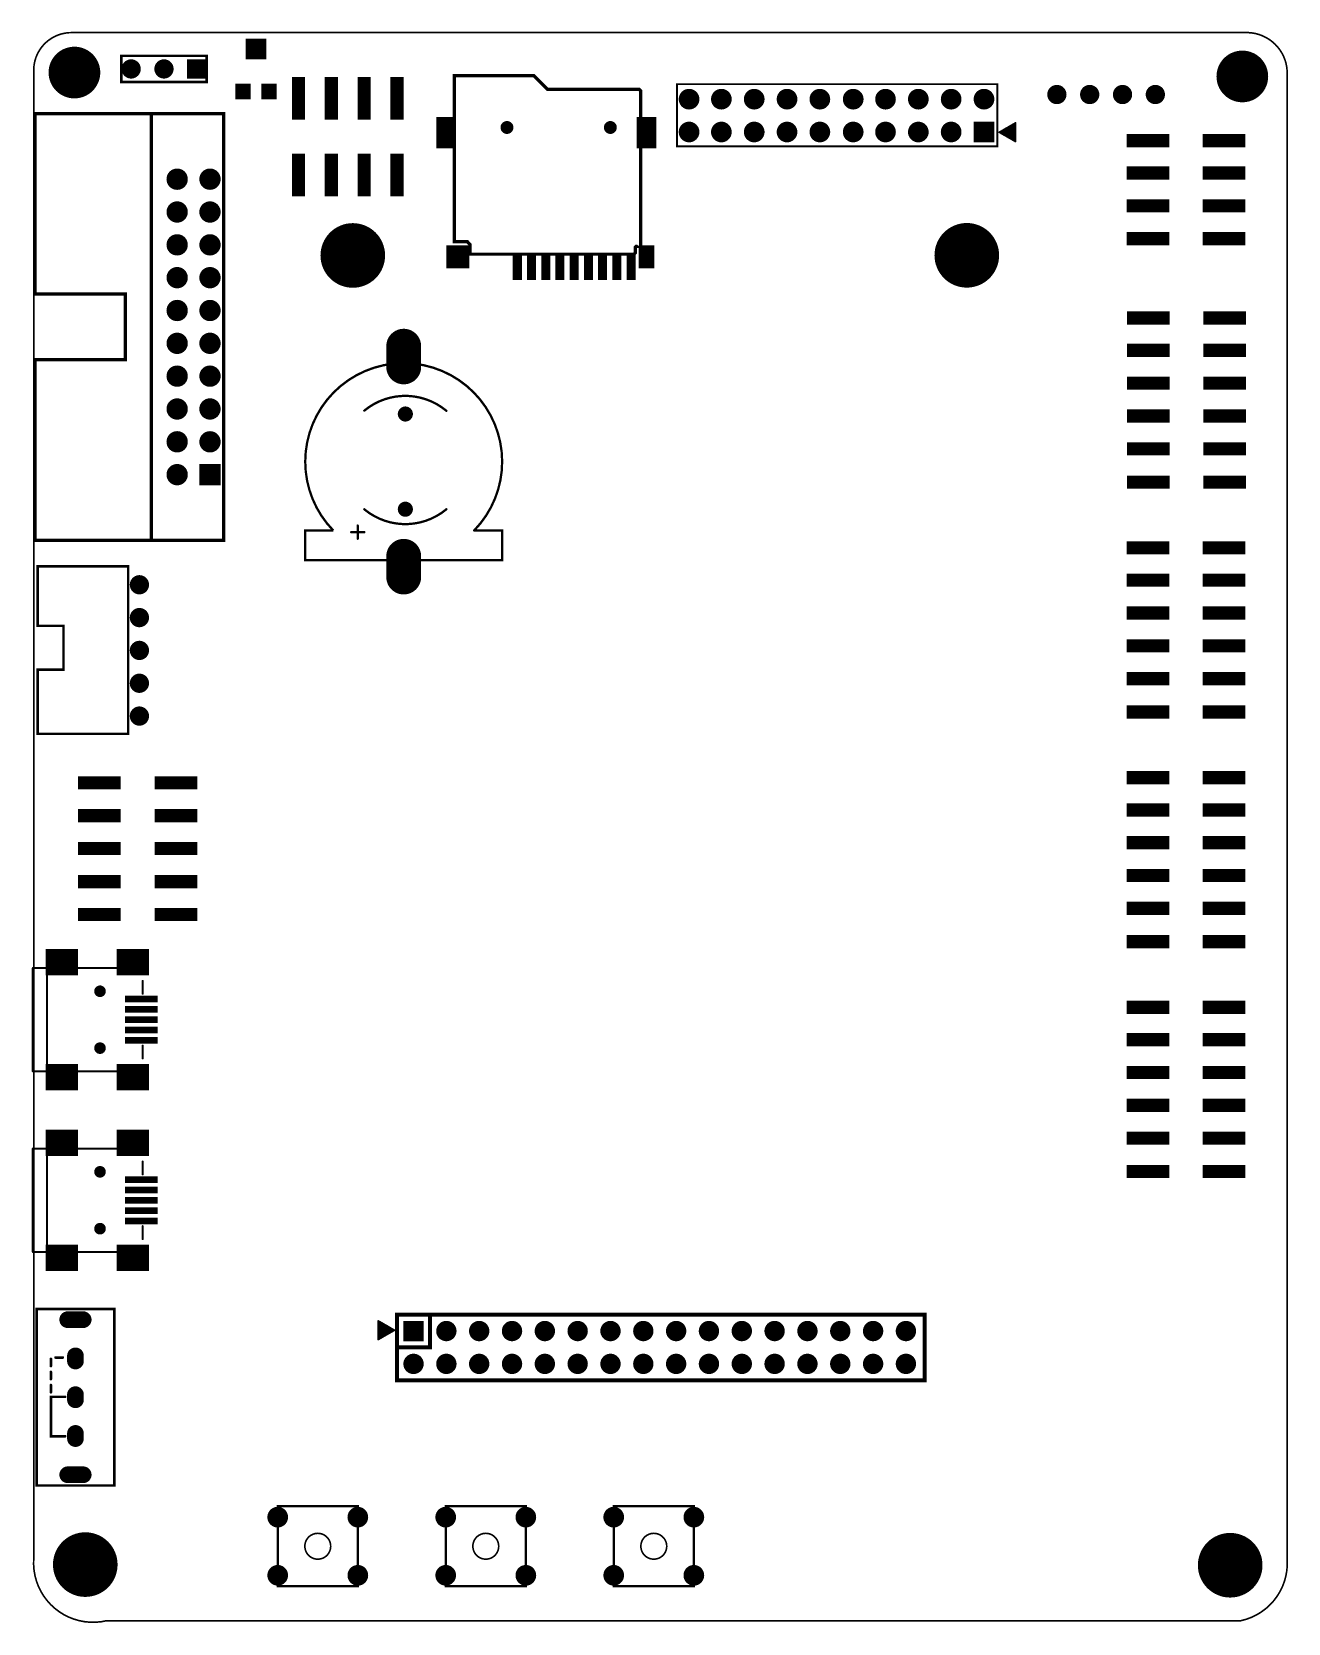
# Model space of a CAD drawing. Header units: millimetres. Extents: x 260 to 357, y 109 to 232.
import ezdxf

# ---------------------------------------------------------------- set-up
doc = ezdxf.new("R2010")
doc.units = ezdxf.units.MM
for name, color, linetype in [('BOARD_OUTLINE_00', 183, 'Continuous'), ('DRIL_NPLTE_THRU_01', 3, 'Continuous'), ('DRIL_NPLTE_THRU_02', 5, 'Continuous'), ('DRIL_PLTE_THRU_01', 3, 'Continuous'), ('DRIL_PLTE_THRU_02', 5, 'Continuous'), ('PADS_TOP', 96, 'Continuous'), ('PART_TOP_2DLINE_26', 254, 'Continuous'), ('PART_TOP_2DLINE_27', 2, 'Continuous'), ('TAG_00', 183, 'Continuous'), ('TAG_01', 183, 'Continuous')]:
    doc.layers.add(name, color=color, linetype=linetype)

# ---------------------------------------------------------------- blocks, each defined once
blk = doc.blocks.new('SMOOTH_0$127')
at = {"const_width": 0.0635}
blk.add_lwpolyline([(-0.03175, 0, 1), (0.03175, 0, 1)], format="xyb", close=True, dxfattribs=at)
blk = doc.blocks.new('BOARD_40')
at = {"layer": 'BOARD_OUTLINE_00', "const_width": 0.127}
blk.add_lwpolyline([(8.06, -6.94, -0.431185), (11.06, -3.94), (102.05, -3.94, -0.388879), (105.05, -6.94), (105.05, -122.04, -0.372393), (101.47, -126.81), (13.71, -126.81, -0.504041), (8.06, -122.04)], format="xyb", close=True, dxfattribs=at)
at = {"layer": 'BOARD_OUTLINE_00'}
for p in [(11.06, -3.94), (102.05, -3.94), (8.06, -6.94), (105.05, -6.94), (8.06, -122.04), (105.05, -122.04), (13.71, -126.81), (101.47, -126.81)]:
    blk.add_blockref('SMOOTH_0$127', p, dxfattribs=at)
blk = doc.blocks.new('SMOOTH_0$1778')
at = {"const_width": 0.0889}
blk.add_lwpolyline([(-0.04445, 0, 1), (0.04445, 0, 1)], format="xyb", close=True, dxfattribs=at)
blk = doc.blocks.new('PART_BODY_TOP_104')
at = {"layer": 'PART_TOP_2DLINE_26', "const_width": 0.178}
blk.add_lwpolyline([(-3.1, 3.1), (-3.1, -3.1), (3.1, -3.1), (3.1, 3.1)], close=True, dxfattribs=at)
at = {"layer": 'PART_TOP_2DLINE_26', "const_width": 0.127}
blk.add_lwpolyline([(1, 0, 1), (-1, 0, 1)], format="xyb", close=True, dxfattribs=at)
at = {"layer": 'PART_TOP_2DLINE_26'}
for p in [(-3.1, 3.1), (3.1, 3.1), (-3.1, -3.1), (3.1, -3.1)]:
    blk.add_blockref('SMOOTH_0$1778', p, dxfattribs=at)
blk = doc.blocks.new('DRIL_HOLE_1')
at = {"const_width": 0.5}
blk.add_lwpolyline([(-0.25, 0, 1), (0.25, 0, 1)], format="xyb", close=True, dxfattribs=at)
blk = doc.blocks.new('PAD_9')
at = {"const_width": 0.8}
blk.add_lwpolyline([(0, -0.4, 1), (0, 0.4, 1)], format="xyb", close=True, dxfattribs=at)
blk = doc.blocks.new('STK_TOP_384')
at = {"layer": 'DRIL_PLTE_THRU_01'}
blk.add_blockref('DRIL_HOLE_1', (0, 0), dxfattribs=at)
at = {"layer": 'DRIL_PLTE_THRU_02'}
blk.add_blockref('DRIL_HOLE_1', (0, 0), dxfattribs=at)
at = {"layer": 'PADS_TOP'}
blk.add_blockref('PAD_9', (0, 0), dxfattribs=at)
blk = doc.blocks.new('SYM_TOP_59')
for name, p in [('STK_TOP_384', (-3.1, 2.25)), ('PART_BODY_TOP_104', (0, 0)), ('STK_TOP_384', (3.1, 2.25)), ('STK_TOP_384', (-3.1, -2.25)), ('STK_TOP_384', (3.1, -2.25))]:
    blk.add_blockref(name, p)
blk = doc.blocks.new('PART_TOP_27')
blk.add_blockref('SYM_TOP_59', (0, 0))
blk = doc.blocks.new('SMOOTH_0$254')
at = {"const_width": 0.127}
blk.add_lwpolyline([(-0.0635, 0, 1), (0.0635, 0, 1)], format="xyb", close=True, dxfattribs=at)
blk = doc.blocks.new('PART_BODY_TOP_12')
at = {"layer": 'PART_TOP_2DLINE_26', "const_width": 0.254}
blk.add_lwpolyline([(5.08, 3.59), (5.08, -2), (5.08, -11), (-8.89, -11), (-8.89, -4), (-13.97, -4), (-13.97, -11), (-27.94, -11), (-27.94, -2), (-27.94, 3.59)], close=True, dxfattribs=at)
blk.add_lwpolyline([(5.08, -2), (-27.94, -2)], dxfattribs=at)
at = {"layer": 'PART_TOP_2DLINE_26'}
for p in [(5.08, 3.59), (-27.94, -2), (5.08, -2), (5.08, -2)]:
    blk.add_blockref('SMOOTH_0$254', p, dxfattribs=at)
blk = doc.blocks.new('DRIL_HOLE_1$016')
at = {"const_width": 0.508}
blk.add_lwpolyline([(-0.254, 0, 1), (0.254, 0, 1)], format="xyb", close=True, dxfattribs=at)
blk = doc.blocks.new('PAD_19')
at = {"const_width": 1.651}
blk.add_lwpolyline([(-0.8255, 0), (0.8255, 0)], dxfattribs=at)
blk = doc.blocks.new('STK_TOP_19')
at = {"layer": 'DRIL_PLTE_THRU_01'}
blk.add_blockref('DRIL_HOLE_1$016', (0, 0), dxfattribs=at)
at = {"layer": 'DRIL_PLTE_THRU_02'}
blk.add_blockref('DRIL_HOLE_1$016', (0, 0), dxfattribs=at)
at = {"layer": 'PADS_TOP'}
blk.add_blockref('PAD_19', (0, 0), dxfattribs=at)
blk = doc.blocks.new('PAD_20')
at = {"const_width": 0.8255}
blk.add_lwpolyline([(0, -0.41275, 1), (0, 0.41275, 1)], format="xyb", close=True, dxfattribs=at)
blk = doc.blocks.new('STK_TOP_20')
at = {"layer": 'DRIL_PLTE_THRU_01'}
blk.add_blockref('DRIL_HOLE_1$016', (0, 0), dxfattribs=at)
at = {"layer": 'DRIL_PLTE_THRU_02'}
blk.add_blockref('DRIL_HOLE_1$016', (0, 0), dxfattribs=at)
at = {"layer": 'PADS_TOP'}
blk.add_blockref('PAD_20', (0, 0), dxfattribs=at)
blk = doc.blocks.new('SYM_TOP_12')
for name, p in [('PART_BODY_TOP_12', (0, 0)), ('STK_TOP_20', (-22.86, 2.54)), ('STK_TOP_20', (-20.32, 2.54)), ('STK_TOP_20', (-17.78, 2.54)), ('STK_TOP_20', (-15.24, 2.54)), ('STK_TOP_20', (-12.7, 2.54)), ('STK_TOP_20', (-10.16, 2.54)), ('STK_TOP_20', (-7.62, 2.54)), ('STK_TOP_20', (-5.08, 2.54)), ('STK_TOP_20', (-2.54, 2.54)), ('STK_TOP_19', (0, 2.54)), ('STK_TOP_20', (-22.86, 0)), ('STK_TOP_20', (-20.32, 0)), ('STK_TOP_20', (-17.78, 0)), ('STK_TOP_20', (-15.24, 0)), ('STK_TOP_20', (-12.7, 0)), ('STK_TOP_20', (-10.16, 0)), ('STK_TOP_20', (-7.62, 0)), ('STK_TOP_20', (-5.08, 0)), ('STK_TOP_20', (-2.54, 0)), ('STK_TOP_20', (0, 0))]:
    blk.add_blockref(name, p)
blk = doc.blocks.new('PART_TOP_58')
blk.add_blockref('SYM_TOP_12', (0, 0))
blk = doc.blocks.new('SMOOTH_0$1524')
at = {"const_width": 0.0762}
blk.add_lwpolyline([(-0.0381, 0, 1), (0.0381, 0, 1)], format="xyb", close=True, dxfattribs=at)
blk = doc.blocks.new('PART_BODY_TOP_39')
at = {"layer": 'PART_TOP_2DLINE_26', "const_width": 0.152}
for points in [[(-4, 5.2), (-4, 4)], [(-4, 5.2), (4, 5.2)], [(4, 5.2), (4, 4)], [(-4, 4.1), (4, 4.1)], [(-4, 1.9), (-4, -1.5)], [(4, 1.9), (4, -1.5)], [(-3, -3.3), (-2, -3.3)], [(2, -3.3), (3, -3.3)]]:
    blk.add_lwpolyline(points, dxfattribs=at)
at = {"layer": 'PART_TOP_2DLINE_26'}
for p in [(-4, 5.2), (-4, 5.2), (4, 5.2), (4, 5.2), (-4, 4.1), (-4, 4), (4, 4.1), (4, 4), (-4, 1.9), (4, 1.9), (-4, -1.5), (4, -1.5), (-3, -3.3), (-2, -3.3), (2, -3.3), (3, -3.3)]:
    blk.add_blockref('SMOOTH_0$1524', p, dxfattribs=at)
blk = doc.blocks.new('DRIL_HOLE_0')
blk.add_lwpolyline([(0, 0, 1), (0, 0, 1)], format="xyb", close=True)
blk = doc.blocks.new('PAD_22')
at = {"const_width": 0.508}
blk.add_lwpolyline([(-1.27, 0), (1.27, 0)], dxfattribs=at)
blk = doc.blocks.new('STK_TOP_47')
at = {"layer": 'DRIL_NPLTE_THRU_01'}
blk.add_blockref('DRIL_HOLE_0', (0, 0), dxfattribs=at)
at = {"layer": 'DRIL_NPLTE_THRU_02'}
blk.add_blockref('DRIL_HOLE_0', (0, 0), dxfattribs=at)
at = {"layer": 'PADS_TOP', "rotation": 90}
blk.add_blockref('PAD_22', (0, 0), dxfattribs=at)
blk = doc.blocks.new('PAD_23')
at = {"const_width": 2.03}
blk.add_lwpolyline([(-1.25, 0), (1.25, 0)], dxfattribs=at)
blk = doc.blocks.new('STK_TOP_48')
at = {"layer": 'DRIL_NPLTE_THRU_01'}
blk.add_blockref('DRIL_HOLE_0', (0, 0), dxfattribs=at)
at = {"layer": 'DRIL_NPLTE_THRU_02'}
blk.add_blockref('DRIL_HOLE_0', (0, 0), dxfattribs=at)
at = {"layer": 'PADS_TOP', "rotation": 90}
blk.add_blockref('PAD_23', (0, 0), dxfattribs=at)
blk = doc.blocks.new('DRIL_HOLE_0$9')
at = {"const_width": 0.45}
blk.add_lwpolyline([(-0.225, 0, 1), (0.225, 0, 1)], format="xyb", close=True, dxfattribs=at)
blk = doc.blocks.new('PAD_24')
at = {"const_width": 0.45}
blk.add_lwpolyline([(0, -0.225, 1), (0, 0.225, 1)], format="xyb", close=True, dxfattribs=at)
blk = doc.blocks.new('STK_TOP_49')
at = {"layer": 'DRIL_NPLTE_THRU_01'}
blk.add_blockref('DRIL_HOLE_0$9', (0, 0), dxfattribs=at)
at = {"layer": 'DRIL_NPLTE_THRU_02'}
blk.add_blockref('DRIL_HOLE_0$9', (0, 0), dxfattribs=at)
at = {"layer": 'PADS_TOP'}
blk.add_blockref('PAD_24', (0, 0), dxfattribs=at)
blk = doc.blocks.new('SYM_TOP_39')
for name, p in [('STK_TOP_48', (-4.45, 2.95)), ('PART_BODY_TOP_39', (0, 0)), ('STK_TOP_48', (4.45, 2.95)), ('STK_TOP_49', (-2.2, 0)), ('STK_TOP_49', (2.2, 0)), ('STK_TOP_48', (-4.45, -2.55)), ('STK_TOP_48', (4.45, -2.55)), ('STK_TOP_47', (-1.6, -3.2)), ('STK_TOP_47', (-0.8, -3.2)), ('STK_TOP_47', (0, -3.2)), ('STK_TOP_47', (0.8, -3.2)), ('STK_TOP_47', (1.6, -3.2))]:
    blk.add_blockref(name, p)
blk = doc.blocks.new('PART_TOP_73')
blk.add_blockref('SYM_TOP_39', (0, 0))
blk = doc.blocks.new('PART_TOP_74')
blk.add_blockref('SYM_TOP_39', (0, 0))
blk = doc.blocks.new('SMOOTH_0$1999993333')
at = {"const_width": 0.1}
blk.add_lwpolyline([(-0.05, 0, 1), (0.05, 0, 1)], format="xyb", close=True, dxfattribs=at)
blk = doc.blocks.new('PART_BODY_TOP_21')
at = {"layer": 'PART_TOP_2DLINE_26', "const_width": 0.2}
blk.add_lwpolyline([(-0.762, -1.016), (5.842, -1.016), (5.842, 1.016), (-0.762, 1.016)], close=True, dxfattribs=at)
at = {"layer": 'PART_TOP_2DLINE_26'}
for p in [(-0.762, 1.016), (5.842, 1.016), (-0.762, -1.016), (5.842, -1.016)]:
    blk.add_blockref('SMOOTH_0$1999993333', p, dxfattribs=at)
blk = doc.blocks.new('DRIL_HOLE_0$9000006667')
at = {"const_width": 0.45}
blk.add_lwpolyline([(-0.225, 0, 1), (0.225, 0, 1)], format="xyb", close=True, dxfattribs=at)
blk = doc.blocks.new('PAD_27')
at = {"const_width": 1.5}
blk.add_lwpolyline([(-0.75, 0), (0.75, 0)], dxfattribs=at)
blk = doc.blocks.new('STK_TOP_35')
at = {"layer": 'DRIL_PLTE_THRU_01'}
blk.add_blockref('DRIL_HOLE_0$9000006667', (0, 0), dxfattribs=at)
at = {"layer": 'DRIL_PLTE_THRU_02'}
blk.add_blockref('DRIL_HOLE_0$9000006667', (0, 0), dxfattribs=at)
at = {"layer": 'PADS_TOP'}
blk.add_blockref('PAD_27', (0, 0), dxfattribs=at)
blk = doc.blocks.new('PAD_2')
at = {"const_width": 0.75}
blk.add_lwpolyline([(0, -0.37, 1), (0, 0.37, 1)], format="xyb", close=True, dxfattribs=at)
blk = doc.blocks.new('STK_TOP_34')
at = {"layer": 'DRIL_PLTE_THRU_01'}
blk.add_blockref('DRIL_HOLE_0$9000006667', (0, 0), dxfattribs=at)
at = {"layer": 'DRIL_PLTE_THRU_02'}
blk.add_blockref('DRIL_HOLE_0$9000006667', (0, 0), dxfattribs=at)
at = {"layer": 'PADS_TOP'}
blk.add_blockref('PAD_2', (0, 0), dxfattribs=at)
blk = doc.blocks.new('SYM_TOP_21')
for name, p in [('STK_TOP_35', (0, 0)), ('PART_BODY_TOP_21', (0, 0)), ('STK_TOP_34', (2.54, 0)), ('STK_TOP_34', (5.08, 0))]:
    blk.add_blockref(name, p)
blk = doc.blocks.new('PART_TOP_82')
blk.add_blockref('SYM_TOP_21', (0, 0))
blk = doc.blocks.new('PAD_28')
at = {"const_width": 1.02}
blk.add_lwpolyline([(-1.65, 0), (1.65, 0)], dxfattribs=at)
blk = doc.blocks.new('STK_TOP_18')
at = {"layer": 'DRIL_PLTE_THRU_01'}
blk.add_blockref('DRIL_HOLE_0', (0, 0), dxfattribs=at)
at = {"layer": 'DRIL_PLTE_THRU_02'}
blk.add_blockref('DRIL_HOLE_0', (0, 0), dxfattribs=at)
at = {"layer": 'PADS_TOP'}
blk.add_blockref('PAD_28', (0, 0), dxfattribs=at)
blk = doc.blocks.new('SYM_TOP_14')
for p in [(-1.7, -0.04), (4.2, -0.04), (-1.7, -2.54), (4.2, -2.54), (-1.7, -5.08), (4.2, -5.08), (-1.7, -7.62), (4.2, -7.62), (-1.7, -10.16), (4.2, -10.16), (-1.7, -12.74), (4.2, -12.74)]:
    blk.add_blockref('STK_TOP_18', p)
blk = doc.blocks.new('PART_TOP_83')
blk.add_blockref('SYM_TOP_14', (0, 0))
blk = doc.blocks.new('PART_TOP_88')
blk.add_blockref('SYM_TOP_59', (0, 0))
blk = doc.blocks.new('PART_TOP_91')
blk.add_blockref('SYM_TOP_14', (0, 0))
blk = doc.blocks.new('DRIL_HOLE_3')
at = {"const_width": 1.5}
blk.add_lwpolyline([(-0.75, 0, 1), (0.75, 0, 1)], format="xyb", close=True, dxfattribs=at)
blk = doc.blocks.new('PAD_32')
at = {"const_width": 2.5}
blk.add_lwpolyline([(0, -1.25, 1), (0, 1.25, 1)], format="xyb", close=True, dxfattribs=at)
blk = doc.blocks.new('STK_TOP_16')
at = {"layer": 'DRIL_PLTE_THRU_01'}
blk.add_blockref('DRIL_HOLE_3', (0, 0), dxfattribs=at)
at = {"layer": 'DRIL_PLTE_THRU_02'}
blk.add_blockref('DRIL_HOLE_3', (0, 0), dxfattribs=at)
at = {"layer": 'PADS_TOP'}
blk.add_blockref('PAD_32', (0, 0), dxfattribs=at)
blk = doc.blocks.new('SYM_TOP_10')
blk.add_blockref('STK_TOP_16', (0, 0))
blk = doc.blocks.new('PART_TOP_93')
blk.add_blockref('SYM_TOP_10', (0, 0))
blk = doc.blocks.new('PART_TOP_94')
blk.add_blockref('SYM_TOP_10', (0, 0))
blk = doc.blocks.new('PART_TOP_95')
blk.add_blockref('SYM_TOP_10', (0, 0))
blk = doc.blocks.new('PART_TOP_96')
blk.add_blockref('SYM_TOP_10', (0, 0))
blk = doc.blocks.new('SYM_TOP_13')
for p in [(-1.7, -0.04), (4.2, -0.04), (-1.7, -2.54), (4.2, -2.54), (-1.7, -5.08), (4.2, -5.08), (-1.7, -7.62), (4.2, -7.62)]:
    blk.add_blockref('STK_TOP_18', p)
blk = doc.blocks.new('PART_TOP_97')
blk.add_blockref('SYM_TOP_13', (0, 0))
blk = doc.blocks.new('PART_TOP_98')
blk.add_blockref('SYM_TOP_14', (0, 0))
blk = doc.blocks.new('PART_TOP_99')
blk.add_blockref('SYM_TOP_59', (0, 0))
blk = doc.blocks.new('PAD_33')
at = {"const_width": 1.2}
blk.add_lwpolyline([(-0.6, 0), (0.6, 0)], dxfattribs=at)
blk = doc.blocks.new('STK_TOP_29')
at = {"layer": 'DRIL_PLTE_THRU_01'}
blk.add_blockref('DRIL_HOLE_0', (0, 0), dxfattribs=at)
at = {"layer": 'DRIL_PLTE_THRU_02'}
blk.add_blockref('DRIL_HOLE_0', (0, 0), dxfattribs=at)
at = {"layer": 'PADS_TOP'}
blk.add_blockref('PAD_33', (0, 0), dxfattribs=at)
blk = doc.blocks.new('PAD_34')
at = {"const_width": 1.6}
blk.add_lwpolyline([(-0.8, 0), (0.8, 0)], dxfattribs=at)
blk = doc.blocks.new('STK_TOP_30')
at = {"layer": 'DRIL_PLTE_THRU_01'}
blk.add_blockref('DRIL_HOLE_0', (0, 0), dxfattribs=at)
at = {"layer": 'DRIL_PLTE_THRU_02'}
blk.add_blockref('DRIL_HOLE_0', (0, 0), dxfattribs=at)
at = {"layer": 'PADS_TOP'}
blk.add_blockref('PAD_34', (0, 0), dxfattribs=at)
blk = doc.blocks.new('SYM_TOP_19')
for name, p in [('STK_TOP_30', (0.00007, 1.70009)), ('STK_TOP_29', (-1, -1.6)), ('STK_TOP_29', (1, -1.6))]:
    blk.add_blockref(name, p)
blk = doc.blocks.new('PART_TOP_101')
blk.add_blockref('SYM_TOP_19', (0, 0))
blk = doc.blocks.new('SMOOTH_0$2032')
at = {"const_width": 0.1016}
blk.add_lwpolyline([(-0.0508, 0, 1), (0.0508, 0, 1)], format="xyb", close=True, dxfattribs=at)
blk = doc.blocks.new('PART_BODY_TOP_20')
at = {"layer": 'PART_TOP_2DLINE_26', "const_width": 0.203}
blk.add_lwpolyline([(-6.83, -3), (6.83, -3), (6.83, 3), (-6.83, 3)], close=True, dxfattribs=at)
for points in [[(-3.02, 0.8), (-3.02, 1.9), (0.03, 1.9), (0.03, 0.8)], [(0.38, 1.9), (0.94, 1.9)], [(1.4, 1.9), (1.96, 1.9)], [(2.41, 1.9), (2.97, 1.9)], [(3.07, 0.98), (3.07, 1.54)]]:
    blk.add_lwpolyline(points, dxfattribs=at)
at = {"layer": 'PART_TOP_2DLINE_26'}
for p in [(-6.83, 3), (6.83, 3), (-3.02, 1.9), (0.03, 1.9), (0.38, 1.9), (0.94, 1.9), (1.4, 1.9), (1.96, 1.9), (2.41, 1.9), (2.97, 1.9), (3.07, 1.54), (-3.02, 0.8), (0.03, 0.8), (3.07, 0.98), (-6.83, -3), (6.83, -3)]:
    blk.add_blockref('SMOOTH_0$2032', p, dxfattribs=at)
blk = doc.blocks.new('DRIL_HOLE_0$8000006667')
at = {"const_width": 0.4}
blk.add_lwpolyline([(-0.2, 0, 1), (0.2, 0, 1)], format="xyb", close=True, dxfattribs=at)
blk = doc.blocks.new('PAD_35')
at = {"const_width": 0.65}
blk.add_lwpolyline([(-0.2, -0.32), (0.2, -0.32, 1), (0.2, 0.32), (-0.2, 0.32, 1)], format="xyb", close=True, dxfattribs=at)
blk = doc.blocks.new('STK_TOP_31')
at = {"layer": 'DRIL_PLTE_THRU_01'}
blk.add_blockref('DRIL_HOLE_0$8000006667', (0, 0), dxfattribs=at)
at = {"layer": 'DRIL_PLTE_THRU_02'}
blk.add_blockref('DRIL_HOLE_0$8000006667', (0, 0), dxfattribs=at)
at = {"layer": 'PADS_TOP'}
blk.add_blockref('PAD_35', (0, 0), dxfattribs=at)
blk = doc.blocks.new('DRIL_SLOT_0002700070000000900')
at = {"const_width": 0.35}
blk.add_lwpolyline([(0.175, -0.539), (0.175, 0.539, 1), (-0.175, 0.539), (-0.175, -0.539, 1)], format="xyb", close=True, dxfattribs=at)
blk = doc.blocks.new('PAD_37')
at = {"const_width": 0.65}
blk.add_lwpolyline([(-0.6, -0.32), (0.6, -0.32, 1), (0.6, 0.32), (-0.6, 0.32, 1)], format="xyb", close=True, dxfattribs=at)
blk = doc.blocks.new('STK_TOP_132')
at = {"layer": 'DRIL_PLTE_THRU_01'}
blk.add_blockref('DRIL_SLOT_0002700070000000900', (0, 0), dxfattribs=at)
at = {"layer": 'DRIL_PLTE_THRU_02'}
blk.add_blockref('DRIL_SLOT_0002700070000000900', (0, 0), dxfattribs=at)
at = {"layer": 'PADS_TOP', "rotation": 90}
blk.add_blockref('PAD_37', (0, 0), dxfattribs=at)
blk = doc.blocks.new('PAD_36')
at = {"const_width": 0.65}
blk.add_lwpolyline([(-0.6, -0.32), (0.6, -0.32, 1), (0.6, 0.32), (-0.6, 0.32, 1)], format="xyb", close=True, dxfattribs=at)
blk = doc.blocks.new('STK_TOP_133')
at = {"layer": 'DRIL_PLTE_THRU_01'}
blk.add_blockref('DRIL_SLOT_0002700070000000900', (0, 0), dxfattribs=at)
at = {"layer": 'DRIL_PLTE_THRU_02'}
blk.add_blockref('DRIL_SLOT_0002700070000000900', (0, 0), dxfattribs=at)
at = {"layer": 'PADS_TOP', "rotation": 90}
blk.add_blockref('PAD_36', (0, 0), dxfattribs=at)
blk = doc.blocks.new('SYM_TOP_20')
for name, p in [('PART_BODY_TOP_20', (0, 0)), ('STK_TOP_132', (-6, 0)), ('STK_TOP_133', (6, 0)), ('STK_TOP_31', (-3, 0)), ('STK_TOP_31', (0, 0)), ('STK_TOP_31', (3, 0))]:
    blk.add_blockref(name, p)
blk = doc.blocks.new('PART_TOP_102')
blk.add_blockref('SYM_TOP_20', (0, 0))
blk = doc.blocks.new('PART_BODY_TOP_29')
at = {"layer": 'PART_TOP_2DLINE_26', "const_width": 0.254}
blk.add_lwpolyline([(14.88, -4.4), (14.88, 8.43), (13.87, 8.43), (13.67, 8.64), (13.67, 9.4), (0.97, 9.4), (0.86, 9.3), (0.86, 8.84), (0.81, 8.79), (0.41, 8.79), (0.46, 8.74), (0.46, -3.25), (0.56, -3.35), (7.67, -3.35), (8.74, -4.42)], close=True, dxfattribs=at)
at = {"layer": 'PART_TOP_2DLINE_26'}
for p in [(0.41, 8.79), (0.46, 8.74), (0.81, 8.79), (0.86, 9.3), (0.86, 8.84), (0.97, 9.4), (13.67, 9.4), (13.67, 8.64), (13.87, 8.43), (14.88, 8.43), (0.46, -3.25), (0.56, -3.35), (7.67, -3.35), (8.74, -4.42), (14.88, -4.4)]:
    blk.add_blockref('SMOOTH_0$254', p, dxfattribs=at)
blk = doc.blocks.new('PAD_39')
at = {"const_width": 0.7}
blk.add_lwpolyline([(-1.05, 0), (1.05, 0)], dxfattribs=at)
blk = doc.blocks.new('STK_TOP_121')
at = {"layer": 'DRIL_PLTE_THRU_01'}
blk.add_blockref('DRIL_HOLE_0', (0, 0), dxfattribs=at)
at = {"layer": 'DRIL_PLTE_THRU_02'}
blk.add_blockref('DRIL_HOLE_0', (0, 0), dxfattribs=at)
at = {"layer": 'PADS_TOP', "rotation": 90}
blk.add_blockref('PAD_39', (0, 0), dxfattribs=at)
blk = doc.blocks.new('PAD_40')
at = {"const_width": 1.2}
blk.add_lwpolyline([(-0.889, 0), (0.889, 0)], dxfattribs=at)
blk = doc.blocks.new('STK_TOP_52')
at = {"layer": 'DRIL_PLTE_THRU_01'}
blk.add_blockref('DRIL_HOLE_0', (0, 0), dxfattribs=at)
at = {"layer": 'DRIL_PLTE_THRU_02'}
blk.add_blockref('DRIL_HOLE_0', (0, 0), dxfattribs=at)
at = {"layer": 'PADS_TOP', "rotation": 90}
blk.add_blockref('PAD_40', (0, 0), dxfattribs=at)
blk = doc.blocks.new('PAD_41')
at = {"const_width": 1.524}
blk.add_lwpolyline([(-1.2065, 0), (1.2065, 0)], dxfattribs=at)
blk = doc.blocks.new('STK_TOP_53')
at = {"layer": 'DRIL_PLTE_THRU_01'}
blk.add_blockref('DRIL_HOLE_0', (0, 0), dxfattribs=at)
at = {"layer": 'DRIL_PLTE_THRU_02'}
blk.add_blockref('DRIL_HOLE_0', (0, 0), dxfattribs=at)
at = {"layer": 'PADS_TOP', "rotation": 90}
blk.add_blockref('PAD_41', (0, 0), dxfattribs=at)
blk = doc.blocks.new('PAD_42')
at = {"const_width": 1.778}
blk.add_lwpolyline([(-0.889, 0), (0.889, 0)], dxfattribs=at)
blk = doc.blocks.new('STK_TOP_54')
at = {"layer": 'DRIL_PLTE_THRU_01'}
blk.add_blockref('DRIL_HOLE_0', (0, 0), dxfattribs=at)
at = {"layer": 'DRIL_PLTE_THRU_02'}
blk.add_blockref('DRIL_HOLE_0', (0, 0), dxfattribs=at)
at = {"layer": 'PADS_TOP'}
blk.add_blockref('PAD_42', (0, 0), dxfattribs=at)
blk = doc.blocks.new('DRIL_HOLE_0$999998')
at = {"const_width": 0.5}
blk.add_lwpolyline([(-0.25, 0, 1), (0.25, 0, 1)], format="xyb", close=True, dxfattribs=at)
blk = doc.blocks.new('PAD_3')
at = {"const_width": 0.5}
blk.add_lwpolyline([(0, -0.25, 1), (0, 0.25, 1)], format="xyb", close=True, dxfattribs=at)
blk = doc.blocks.new('STK_TOP_55')
at = {"layer": 'DRIL_PLTE_THRU_01'}
blk.add_blockref('DRIL_HOLE_0$999998', (0, 0), dxfattribs=at)
at = {"layer": 'DRIL_PLTE_THRU_02'}
blk.add_blockref('DRIL_HOLE_0$999998', (0, 0), dxfattribs=at)
at = {"layer": 'PADS_TOP'}
blk.add_blockref('PAD_3', (0, 0), dxfattribs=at)
blk = doc.blocks.new('SYM_TOP_29')
for name, p in [('STK_TOP_52', (0, 9.6)), ('STK_TOP_121', (1.2, 10.35)), ('STK_TOP_121', (2.3, 10.35)), ('STK_TOP_121', (3.4, 10.35)), ('STK_TOP_121', (4.5, 10.35)), ('STK_TOP_121', (5.6, 10.35)), ('STK_TOP_121', (6.7, 10.35)), ('STK_TOP_121', (7.8, 10.35)), ('STK_TOP_121', (8.9, 10.35)), ('STK_TOP_121', (10, 10.35)), ('STK_TOP_54', (14.6, 9.6)), ('PART_BODY_TOP_29', (0, 0)), ('STK_TOP_53', (0, 0)), ('STK_TOP_53', (15.5, 0)), ('STK_TOP_55', (2.8, -0.4)), ('STK_TOP_55', (10.8, -0.4))]:
    blk.add_blockref(name, p)
blk = doc.blocks.new('PART_TOP_104')
blk.add_blockref('SYM_TOP_29', (0, 0))
blk = doc.blocks.new('STK_TOP_163')
at = {"layer": 'DRIL_PLTE_THRU_01'}
blk.add_blockref('DRIL_HOLE_0$9000006667', (0, 0), dxfattribs=at)
at = {"layer": 'DRIL_PLTE_THRU_02'}
blk.add_blockref('DRIL_HOLE_0$9000006667', (0, 0), dxfattribs=at)
at = {"layer": 'PADS_TOP'}
blk.add_blockref('PAD_2', (0, 0), dxfattribs=at)
blk = doc.blocks.new('SYM_TOP_33')
for p in [(0, 0), (2.54, 0), (5.08, 0), (7.62, 0)]:
    blk.add_blockref('STK_TOP_163', p)
blk = doc.blocks.new('PART_TOP_111')
blk.add_blockref('SYM_TOP_33', (0, 0))
blk = doc.blocks.new('SYM_TOP_8')
for p in [(-2.965, 0.0108), (2.965, 0.0108)]:
    blk.add_blockref('STK_TOP_18', p)
blk = doc.blocks.new('PART_TOP_112')
blk.add_blockref('SYM_TOP_8', (0, 0))
blk = doc.blocks.new('PART_TOP_113')
blk.add_blockref('SYM_TOP_8', (0, 0))
blk = doc.blocks.new('PART_TOP_114')
blk.add_blockref('SYM_TOP_8', (0, 0))
blk = doc.blocks.new('SMOOTH_0$2')
at = {"const_width": 0.1}
blk.add_lwpolyline([(-0.05, 0, 1), (0.05, 0, 1)], format="xyb", close=True, dxfattribs=at)
blk = doc.blocks.new('PART_BODY_TOP_37')
at = {"layer": 'PART_TOP_2DLINE_26', "const_width": 0.2}
blk.add_lwpolyline([(0.636, -2.794), (0.636, -0.794), (4.036, -0.794), (4.036, -2.794), (8.9916, -2.794), (8.9916, 4.206), (-3.964, 4.206), (-3.964, -2.794), (0.636, -2.794)], dxfattribs=at)
at = {"layer": 'PART_TOP_2DLINE_26'}
for p in [(-3.964, 4.206), (8.9916, 4.206), (0.636, -0.794), (4.036, -0.794), (-3.964, -2.794), (0.636, -2.794), (0.636, -2.794), (4.036, -2.794), (8.9916, -2.794)]:
    blk.add_blockref('SMOOTH_0$2', p, dxfattribs=at)
blk = doc.blocks.new('SYM_TOP_37')
for name, p in [('STK_TOP_163', (-2.54, 5.08)), ('STK_TOP_163', (0, 5.08)), ('STK_TOP_163', (2.54, 5.08)), ('STK_TOP_163', (5.08, 5.08)), ('STK_TOP_163', (7.62, 5.08)), ('PART_BODY_TOP_37', (0, 0))]:
    blk.add_blockref(name, p)
blk = doc.blocks.new('PART_TOP_116')
blk.add_blockref('SYM_TOP_37', (0, 0))
blk = doc.blocks.new('PART_TOP_117')
blk.add_blockref('SYM_TOP_8', (0, 0))
blk = doc.blocks.new('PART_TOP_118')
blk.add_blockref('SYM_TOP_8', (0, 0))
blk = doc.blocks.new('PART_TOP_119')
blk.add_blockref('SYM_TOP_8', (0, 0))
blk = doc.blocks.new('PART_TOP_120')
blk.add_blockref('SYM_TOP_8', (0, 0))
blk = doc.blocks.new('PAD_43')
at = {"const_width": 2}
blk.add_lwpolyline([(0, -1, 1), (0, 1, 1)], format="xyb", close=True, dxfattribs=at)
blk = doc.blocks.new('STK_TOP_15')
at = {"layer": 'DRIL_PLTE_THRU_01'}
blk.add_blockref('DRIL_HOLE_3', (0, 0), dxfattribs=at)
at = {"layer": 'DRIL_PLTE_THRU_02'}
blk.add_blockref('DRIL_HOLE_3', (0, 0), dxfattribs=at)
at = {"layer": 'PADS_TOP'}
blk.add_blockref('PAD_43', (0, 0), dxfattribs=at)
blk = doc.blocks.new('SYM_TOP_9')
blk.add_blockref('STK_TOP_15', (0, 0))
blk = doc.blocks.new('PART_TOP_124')
blk.add_blockref('SYM_TOP_9', (0, 0))
blk = doc.blocks.new('PART_TOP_125')
blk.add_blockref('SYM_TOP_9', (0, 0))
blk = doc.blocks.new('PART_BODY_TOP_54')
at = {"layer": 'PART_TOP_2DLINE_26', "const_width": 0.178}
for points in [[(16.97, 6.79, -0.624869), (4.07, 2.17), (4.06, 0), (1.78, 0), (1.78, 7.62), (1.78, 15.24), (4.06, 15.24), (4.07, 13.07, -0.195739), (9.4, 15.24, -0.382363), (16.97, 8.45)], [(5.71, 10.67, 0.361502), (5.71, 4.32)], [(13.33, 4.32, 0.361995), (13.34, 10.67)]]:
    blk.add_lwpolyline(points, format="xyb", dxfattribs=at)
for points in [[(4.45, 11.18), (3.43, 11.18)], [(3.94, 10.67), (3.94, 11.68)]]:
    blk.add_lwpolyline(points, dxfattribs=at)
at = {"layer": 'PART_TOP_2DLINE_26'}
for p in [(3.43, 11.18), (3.94, 11.68), (4.45, 11.18), (3.94, 10.67), (5.71, 10.67), (13.34, 10.67), (1.78, 7.62), (16.97, 6.79), (5.71, 4.32), (13.33, 4.32), (4.07, 2.17), (1.78, 0), (4.06, 0)]:
    blk.add_blockref('SMOOTH_0$1778', p, dxfattribs=at)
blk = doc.blocks.new('DRIL_HOLE_1$1684')
at = {"const_width": 0.5842}
blk.add_lwpolyline([(-0.2921, 0, 1), (0.2921, 0, 1)], format="xyb", close=True, dxfattribs=at)
blk = doc.blocks.new('PAD_45')
at = {"const_width": 0.5842}
blk.add_lwpolyline([(0, -0.2921, 1), (0, 0.2921, 1)], format="xyb", close=True, dxfattribs=at)
blk = doc.blocks.new('STK_TOP_8')
at = {"layer": 'DRIL_PLTE_THRU_01'}
blk.add_blockref('DRIL_HOLE_1$1684', (0, 0), dxfattribs=at)
at = {"layer": 'DRIL_PLTE_THRU_02'}
blk.add_blockref('DRIL_HOLE_1$1684', (0, 0), dxfattribs=at)
at = {"layer": 'PADS_TOP'}
blk.add_blockref('PAD_45', (0, 0), dxfattribs=at)
blk = doc.blocks.new('PAD_46')
at = {"const_width": 1.35}
blk.add_lwpolyline([(-0.8, -0.675), (0.8, -0.675, 1), (0.8, 0.675), (-0.8, 0.675, 1)], format="xyb", close=True, dxfattribs=at)
blk = doc.blocks.new('STK_TOP_7')
at = {"layer": 'DRIL_PLTE_THRU_01'}
blk.add_blockref('DRIL_HOLE_0', (0, 0), dxfattribs=at)
at = {"layer": 'DRIL_PLTE_THRU_02'}
blk.add_blockref('DRIL_HOLE_0', (0, 0), dxfattribs=at)
at = {"layer": 'PADS_TOP'}
blk.add_blockref('PAD_46', (0, 0), dxfattribs=at)
blk = doc.blocks.new('SYM_TOP_40')
for name, p in [('PART_BODY_TOP_54', (0, 0)), ('STK_TOP_7', (1.27, 7.62)), ('STK_TOP_7', (17.526, 7.62)), ('STK_TOP_8', (5.715, 7.493)), ('STK_TOP_8', (13.081, 7.493))]:
    blk.add_blockref(name, p)
blk = doc.blocks.new('PART_TOP_127')
blk.add_blockref('SYM_TOP_40', (0, 0))
blk = doc.blocks.new('PART_TOP_141')
blk.add_blockref('SYM_TOP_14', (0, 0))
blk = doc.blocks.new('PART_TOP_142')
blk.add_blockref('SYM_TOP_8', (0, 0))
blk = doc.blocks.new('PART_TOP_143')
blk.add_blockref('SYM_TOP_8', (0, 0))
blk = doc.blocks.new('SMOOTH_0$150114')
at = {"const_width": 0.075057}
blk.add_lwpolyline([(-0.037528, 0, 1), (0.037528, 0, 1)], format="xyb", close=True, dxfattribs=at)
blk = doc.blocks.new('SMOOTH_0$1')
at = {"const_width": 0.05}
blk.add_lwpolyline([(-0.025, 0, 1), (0.025, 0, 1)], format="xyb", close=True, dxfattribs=at)
blk = doc.blocks.new('PART_BODY_TOP_76')
at = {"layer": 'PART_TOP_2DLINE_26', "const_width": 0.1}
for points in [[(-0.39, -24.66), (-0.39, -25.31)], [(-0.39, -24.66), (-0.39, -25.31)], [(-0.39, -24.67), (-0.39, -25.31)], [(-0.38, -24.64), (-0.38, -25.31)], [(-0.38, -24.65), (-0.38, -25.31)], [(-0.38, -24.66), (-0.38, -25.31)], [(-0.37, -24.62), (-0.37, -25.31)], [(-0.37, -24.63), (-0.37, -25.31)], [(-0.37, -24.63), (-0.37, -25.31)], [(-0.36, -24.6), (-0.36, -25.31)], [(-0.36, -24.61), (-0.36, -25.31)], [(-0.36, -24.61), (-0.36, -25.31)], [(-0.36, -24.62), (-0.36, -25.31)], [(-0.35, -24.59), (-0.35, -25.31)], [(-0.35, -24.59), (-0.35, -25.31)], [(-0.35, -24.6), (-0.35, -25.31)], [(-0.34, -24.57), (-0.34, -25.31)], [(-0.34, -24.58), (-0.34, -25.31)], [(-0.34, -24.58), (-0.34, -25.31)], [(-0.33, -24.55), (-0.33, -25.31)], [(-0.33, -24.56), (-0.33, -25.31)], [(-0.33, -24.57), (-0.33, -25.31)], [(-0.32, -24.54), (-0.32, -25.31)], [(-0.32, -24.54), (-0.32, -25.31)], [(-0.32, -24.54), (-0.32, -25.31)], [(-0.32, -24.55), (-0.32, -25.31)], [(-0.31, -24.51), (-0.31, -25.31)], [(-0.31, -24.52), (-0.31, -25.31)], [(-0.31, -24.52), (-0.31, -25.31)], [(-0.3, -24.5), (-0.3, -25.31)], [(-0.3, -24.5), (-0.3, -25.31)], [(-0.3, -24.51), (-0.3, -25.31)], [(-0.29, -24.48), (-0.29, -25.31)], [(-0.29, -24.49), (-0.29, -25.31)], [(-0.29, -24.49), (-0.29, -25.31)], [(-0.28, -24.47), (-0.28, -25.31)], [(-0.28, -24.47), (-0.28, -25.31)], [(-0.28, -24.48), (-0.28, -25.31)], [(-0.27, -24.45), (-0.27, -25.31)], [(-0.27, -24.46), (-0.27, -25.31)], [(-0.27, -24.46), (-0.27, -25.31)], [(-0.26, -24.43), (-0.26, -25.31)], [(-0.26, -24.44), (-0.26, -25.31)], [(-0.26, -24.44), (-0.26, -25.31)], [(-0.25, -24.42), (-0.25, -25.31)], [(-0.25, -24.42), (-0.25, -25.31)], [(-0.25, -24.43), (-0.25, -25.31)], [(-0.24, -24.39), (-0.24, -25.31)], [(-0.24, -24.4), (-0.24, -25.31)], [(-0.24, -24.4), (-0.24, -25.31)], [(-0.24, -24.41), (-0.24, -25.31)], [(-0.23, -24.37), (-0.23, -25.31)], [(-0.23, -24.38), (-0.23, -25.31)], [(-0.23, -24.38), (-0.23, -25.31)], [(-0.22, -24.36), (-0.22, -25.31)], [(-0.22, -24.36), (-0.22, -25.31)], [(-0.22, -24.37), (-0.22, -25.31)], [(-0.21, -24.34), (-0.21, -25.31)], [(-0.21, -24.35), (-0.21, -25.31)], [(-0.21, -24.35), (-0.21, -25.31)], [(-0.2, -24.33), (-0.2, -25.31)], [(-0.2, -24.33), (-0.2, -25.31)], [(-0.2, -24.34), (-0.2, -25.31)], [(-0.19, -24.31), (-0.19, -25.31)], [(-0.19, -24.32), (-0.19, -25.31)], [(-0.19, -24.32), (-0.19, -25.31)], [(-0.18, -24.3), (-0.18, -25.31)], [(-0.18, -24.3), (-0.18, -25.31)], [(-0.18, -24.31), (-0.18, -25.31)], [(-0.17, -24.27), (-0.17, -25.31)], [(-0.17, -24.29), (-0.17, -25.31)], [(-0.17, -24.29), (-0.17, -25.31)], [(-0.16, -24.26), (-0.16, -25.31)], [(-0.16, -24.26), (-0.16, -25.31)], [(-0.16, -24.26), (-0.16, -25.31)], [(-0.16, -24.27), (-0.16, -25.31)], [(-0.15, -24.24), (-0.15, -25.31)], [(-0.15, -24.24), (-0.15, -25.31)], [(-0.15, -24.25), (-0.15, -25.31)], [(-0.14, -24.22), (-0.14, -25.31)], [(-0.14, -24.23), (-0.14, -25.31)], [(-0.14, -24.23), (-0.14, -25.31)], [(-0.13, -24.2), (-0.13, -25.31)], [(-0.13, -24.21), (-0.13, -25.31)], [(-0.13, -24.22), (-0.13, -25.31)], [(-0.12, -24.18), (-0.12, -25.31)], [(-0.12, -24.19), (-0.12, -25.31)], [(-0.12, -24.2), (-0.12, -25.31)], [(-0.12, -24.2), (-0.12, -25.31)], [(-0.11, -24.17), (-0.11, -25.31)], [(-0.11, -24.17), (-0.11, -25.31)], [(-0.11, -24.18), (-0.11, -25.31)], [(-0.1, -24.15), (-0.1, -25.31)], [(-0.1, -24.16), (-0.1, -25.31)], [(-0.1, -24.16), (-0.1, -25.31)], [(-0.09, -24.14), (-0.09, -25.31)], [(-0.09, -24.14), (-0.09, -25.31)], [(-0.09, -24.14), (-0.09, -25.31)], [(-0.08, -24.12), (-0.08, -25.31)], [(-0.08, -24.13), (-0.08, -25.31)], [(-0.08, -24.13), (-0.08, -25.31)], [(-0.07, -24.1), (-0.07, -25.31)], [(-0.07, -24.11), (-0.07, -25.31)], [(-0.07, -24.11), (-0.07, -25.31)], [(-0.06, -24.08), (-0.06, -25.31)], [(-0.06, -24.09), (-0.06, -25.31)], [(-0.06, -24.09), (-0.06, -25.31)], [(-0.05, -24.07), (-0.05, -25.31)], [(-0.05, -24.07), (-0.05, -25.31)], [(-0.05, -24.08), (-0.05, -25.31)], [(-0.04, -24.05), (-0.04, -25.31)], [(-0.04, -24.05), (-0.04, -25.31)], [(-0.04, -24.06), (-0.04, -25.31)], [(-0.04, -24.06), (-0.04, -25.31)], [(-0.03, -24.03), (-0.03, -25.31)], [(-0.03, -24.04), (-0.03, -25.31)], [(-0.03, -24.04), (-0.03, -25.31)], [(-0.02, -24.02), (-0.02, -25.31)], [(-0.02, -24.02), (-0.02, -25.31)], [(-0.02, -24.03), (-0.02, -25.31)], [(-0.01, -24.02), (-0.01, -25.31)], [(-0.01, -24.03), (-0.01, -25.31)], [(-0.01, -24.04), (-0.01, -25.31)], [(0, -24.04), (0, -25.31)], [(0, -24.05), (0, -25.31)], [(0, -24.05), (0, -25.31)], [(0.01, -24.06), (0.01, -25.31)], [(0.01, -24.06), (0.01, -25.31)], [(0.01, -24.07), (0.01, -25.31)], [(0.02, -24.07), (0.02, -25.31)], [(0.02, -24.08), (0.02, -25.31)], [(0.02, -24.08), (0.02, -25.31)], [(0.03, -24.09), (0.03, -25.31)], [(0.03, -24.09), (0.03, -25.31)], [(0.03, -24.1), (0.03, -25.31)], [(0.04, -24.11), (0.04, -25.31)], [(0.04, -24.11), (0.04, -25.31)], [(0.04, -24.12), (0.04, -25.31)], [(0.04, -24.12), (0.04, -25.31)], [(0.05, -24.13), (0.05, -25.31)], [(0.05, -24.14), (0.05, -25.31)], [(0.05, -24.14), (0.05, -25.31)], [(0.06, -24.14), (0.06, -25.31)], [(0.06, -24.15), (0.06, -25.31)], [(0.06, -24.15), (0.06, -25.31)], [(0.07, -24.16), (0.07, -25.31)], [(0.07, -24.17), (0.07, -25.31)], [(0.07, -24.17), (0.07, -25.31)], [(0.08, -24.18), (0.08, -25.31)], [(0.08, -24.18), (0.08, -25.31)], [(0.08, -24.19), (0.08, -25.31)], [(0.08, -24.19), (0.08, -25.31)], [(0.09, -24.2), (0.09, -25.31)], [(0.09, -24.2), (0.09, -25.31)], [(0.09, -24.21), (0.09, -25.31)], [(0.1, -24.22), (0.1, -25.31)], [(0.1, -24.22), (0.1, -25.31)], [(0.1, -24.23), (0.1, -25.31)], [(0.11, -24.23), (0.11, -25.31)], [(0.11, -24.24), (0.11, -25.31)], [(0.11, -24.24), (0.11, -25.31)], [(0.12, -24.25), (0.12, -25.31)], [(0.12, -24.26), (0.12, -25.31)], [(0.12, -24.26), (0.12, -25.31)], [(0.13, -24.26), (0.13, -25.31)], [(0.13, -24.27), (0.13, -25.31)], [(0.13, -24.27), (0.13, -25.31)], [(0.14, -24.29), (0.14, -25.31)], [(0.14, -24.29), (0.14, -25.31)], [(0.14, -24.3), (0.14, -25.31)], [(0.15, -24.3), (0.15, -25.31)], [(0.15, -24.31), (0.15, -25.31)], [(0.15, -24.31), (0.15, -25.31)], [(0.16, -24.32), (0.16, -25.31)], [(0.16, -24.32), (0.16, -25.31)], [(0.16, -24.33), (0.16, -25.31)], [(0.16, -24.33), (0.16, -25.31)], [(0.17, -24.34), (0.17, -25.31)], [(0.17, -24.34), (0.17, -25.31)], [(0.17, -24.35), (0.17, -25.31)], [(0.18, -24.35), (0.18, -25.31)], [(0.18, -24.36), (0.18, -25.31)], [(0.18, -24.36), (0.18, -25.31)], [(0.19, -24.37), (0.19, -25.31)], [(0.19, -24.37), (0.19, -25.31)], [(0.19, -24.38), (0.19, -25.31)], [(0.2, -24.38), (0.2, -25.31)], [(0.2, -24.39), (0.2, -25.31)], [(0.2, -24.4), (0.2, -25.31)], [(0.21, -24.4), (0.21, -25.31)], [(0.21, -24.41), (0.21, -25.31)], [(0.21, -24.42), (0.21, -25.31)], [(0.22, -24.42), (0.22, -25.31)], [(0.22, -24.42), (0.22, -25.31)], [(0.22, -24.43), (0.22, -25.31)], [(0.23, -24.44), (0.23, -25.31)], [(0.23, -24.44), (0.23, -25.31)], [(0.23, -24.45), (0.23, -25.31)], [(0.24, -24.46), (0.24, -25.31)], [(0.24, -24.46), (0.24, -25.31)], [(0.24, -24.46), (0.24, -25.31)], [(0.24, -24.47), (0.24, -25.31)], [(0.25, -24.48), (0.25, -25.31)], [(0.25, -24.48), (0.25, -25.31)], [(0.25, -24.49), (0.25, -25.31)], [(0.26, -24.49), (0.26, -25.31)], [(0.26, -24.5), (0.26, -25.31)], [(0.26, -24.5), (0.26, -25.31)], [(0.27, -24.51), (0.27, -25.31)], [(0.27, -24.51), (0.27, -25.31)], [(0.27, -24.52), (0.27, -25.31)], [(0.28, -24.52), (0.28, -25.31)], [(0.28, -24.54), (0.28, -25.31)], [(0.28, -24.54), (0.28, -25.31)], [(0.28, -24.54), (0.28, -25.31)], [(0.29, -24.55), (0.29, -25.31)], [(0.29, -24.55), (0.29, -25.31)], [(0.29, -24.56), (0.29, -25.31)], [(0.3, -24.57), (0.3, -25.31)], [(0.3, -24.57), (0.3, -25.31)], [(0.3, -24.58), (0.3, -25.31)], [(0.31, -24.58), (0.31, -25.31)], [(0.31, -24.59), (0.31, -25.31)], [(0.31, -24.59), (0.31, -25.31)], [(0.32, -24.6), (0.32, -25.31)], [(0.32, -24.6), (0.32, -25.31)], [(0.32, -24.61), (0.32, -25.31)], [(0.33, -24.61), (0.33, -25.31)], [(0.33, -24.62), (0.33, -25.31)], [(0.33, -24.62), (0.33, -25.31)], [(0.34, -24.63), (0.34, -25.31)], [(0.34, -24.63), (0.34, -25.31)], [(0.34, -24.64), (0.34, -25.31)], [(0.35, -24.65), (0.35, -25.31)], [(0.35, -24.66), (0.35, -25.31)], [(0.35, -24.66), (0.35, -25.31)], [(0.36, -24.66), (0.36, -25.31)], [(0.36, -24.67), (0.36, -25.31)], [(-0.75, -25.28), (-0.75, -25.31)], [(-0.75, -25.29), (-0.75, -25.31)], [(-0.75, -25.29), (-0.75, -25.31)], [(-0.74, -25.26), (-0.74, -25.31)], [(-0.74, -25.27), (-0.74, -25.31)], [(-0.74, -25.28), (-0.74, -25.31)], [(-0.73, -25.25), (-0.73, -25.31)], [(-0.73, -25.25), (-0.73, -25.31)], [(-0.73, -25.26), (-0.73, -25.31)], [(-0.72, -25.23), (-0.72, -25.31)], [(-0.72, -25.23), (-0.72, -25.31)], [(-0.72, -25.24), (-0.72, -25.31)], [(-0.72, -25.24), (-0.72, -25.31)], [(-0.71, -25.21), (-0.71, -25.31)], [(-0.71, -25.22), (-0.71, -25.31)], [(-0.71, -25.22), (-0.71, -25.31)], [(-0.7, -25.19), (-0.7, -25.31)], [(-0.7, -25.19), (-0.7, -25.31)], [(-0.7, -25.21), (-0.7, -25.31)], [(-0.69, -25.18), (-0.69, -25.31)], [(-0.69, -25.18), (-0.69, -25.31)], [(-0.69, -25.18), (-0.69, -25.31)], [(-0.68, -25.16), (-0.68, -25.31)], [(-0.68, -25.16), (-0.68, -25.31)], [(-0.68, -25.18), (-0.68, -25.31)], [(-0.67, -25.14), (-0.67, -25.31)], [(-0.67, -25.15), (-0.67, -25.31)], [(-0.67, -25.15), (-0.67, -25.31)], [(-0.66, -25.13), (-0.66, -25.31)], [(-0.66, -25.13), (-0.66, -25.31)], [(-0.66, -25.14), (-0.66, -25.31)], [(-0.65, -25.11), (-0.65, -25.31)], [(-0.65, -25.12), (-0.65, -25.31)], [(-0.65, -25.12), (-0.65, -25.31)], [(-0.64, -25.09), (-0.64, -25.31)], [(-0.64, -25.1), (-0.64, -25.31)], [(-0.64, -25.1), (-0.64, -25.31)], [(-0.64, -25.11), (-0.64, -25.31)], [(-0.63, -25.07), (-0.63, -25.31)], [(-0.63, -25.08), (-0.63, -25.31)], [(-0.63, -25.08), (-0.63, -25.31)], [(-0.62, -25.06), (-0.62, -25.31)], [(-0.62, -25.06), (-0.62, -25.31)], [(-0.62, -25.06), (-0.62, -25.31)], [(-0.61, -25.04), (-0.61, -25.31)], [(-0.61, -25.05), (-0.61, -25.31)], [(-0.61, -25.05), (-0.61, -25.31)], [(-0.6, -25.02), (-0.6, -25.31)], [(-0.6, -25.03), (-0.6, -25.31)], [(-0.6, -25.03), (-0.6, -25.31)], [(-0.59, -25), (-0.59, -25.31)], [(-0.59, -25.01), (-0.59, -25.31)], [(-0.59, -25.02), (-0.59, -25.31)], [(-0.58, -24.99), (-0.58, -25.31)], [(-0.58, -24.99), (-0.58, -25.31)], [(-0.58, -25), (-0.58, -25.31)], [(-0.57, -24.97), (-0.57, -25.31)], [(-0.57, -24.98), (-0.57, -25.31)], [(-0.57, -24.98), (-0.57, -25.31)], [(-0.56, -24.95), (-0.56, -25.31)], [(-0.56, -24.96), (-0.56, -25.31)], [(-0.56, -24.96), (-0.56, -25.31)], [(-0.56, -24.97), (-0.56, -25.31)], [(-0.55, -24.94), (-0.55, -25.31)], [(-0.55, -24.94), (-0.55, -25.31)], [(-0.55, -24.95), (-0.55, -25.31)], [(-0.54, -24.92), (-0.54, -25.31)], [(-0.54, -24.93), (-0.54, -25.31)], [(-0.54, -24.93), (-0.54, -25.31)], [(-0.53, -24.9), (-0.53, -25.31)], [(-0.53, -24.9), (-0.53, -25.31)], [(-0.53, -24.92), (-0.53, -25.31)], [(-0.52, -24.88), (-0.52, -25.31)], [(-0.52, -24.88), (-0.52, -25.31)], [(-0.52, -24.89), (-0.52, -25.31)], [(-0.52, -24.89), (-0.52, -25.31)], [(-0.51, -24.86), (-0.51, -25.31)], [(-0.51, -24.87), (-0.51, -25.31)], [(-0.51, -24.87), (-0.51, -25.31)], [(-0.5, -24.85), (-0.5, -25.31)], [(-0.5, -24.85), (-0.5, -25.31)], [(-0.5, -24.86), (-0.5, -25.31)], [(-0.49, -24.83), (-0.49, -25.31)], [(-0.49, -24.84), (-0.49, -25.31)], [(-0.49, -24.84), (-0.49, -25.31)], [(-0.48, -24.82), (-0.48, -25.31)], [(-0.48, -24.82), (-0.48, -25.31)], [(-0.48, -24.83), (-0.48, -25.31)], [(-0.47, -24.79), (-0.47, -25.31)], [(-0.47, -24.8), (-0.47, -25.31)], [(-0.47, -24.81), (-0.47, -25.31)], [(-0.46, -24.78), (-0.46, -25.31)], [(-0.46, -24.78), (-0.46, -25.31)], [(-0.46, -24.79), (-0.46, -25.31)], [(-0.45, -24.76), (-0.45, -25.31)], [(-0.45, -24.77), (-0.45, -25.31)], [(-0.45, -24.77), (-0.45, -25.31)], [(-0.44, -24.74), (-0.44, -25.31)], [(-0.44, -24.75), (-0.44, -25.31)], [(-0.44, -24.75), (-0.44, -25.31)], [(-0.44, -24.76), (-0.44, -25.31)], [(-0.43, -24.72), (-0.43, -25.31)], [(-0.43, -24.73), (-0.43, -25.31)], [(-0.43, -24.74), (-0.43, -25.31)], [(-0.42, -24.71), (-0.42, -25.31)], [(-0.42, -24.71), (-0.42, -25.31)], [(-0.42, -24.72), (-0.42, -25.31)], [(-0.41, -24.69), (-0.41, -25.31)], [(-0.41, -24.7), (-0.41, -25.31)], [(-0.41, -24.7), (-0.41, -25.31)], [(-0.4, -24.68), (-0.4, -25.31)], [(-0.4, -24.68), (-0.4, -25.31)], [(-0.4, -24.69), (-0.4, -25.31)], [(0.36, -24.68), (0.36, -25.31)], [(0.36, -24.68), (0.36, -25.31)], [(0.37, -24.69), (0.37, -25.31)], [(0.37, -24.69), (0.37, -25.31)], [(0.37, -24.7), (0.37, -25.31)], [(0.38, -24.7), (0.38, -25.31)], [(0.38, -24.71), (0.38, -25.31)], [(0.38, -24.72), (0.38, -25.31)], [(0.39, -24.72), (0.39, -25.31)], [(0.39, -24.72), (0.39, -25.31)], [(0.39, -24.73), (0.39, -25.31)], [(0.4, -24.74), (0.4, -25.31)], [(0.4, -24.74), (0.4, -25.31)], [(0.4, -24.75), (0.4, -25.31)], [(0.41, -24.75), (0.41, -25.31)], [(0.41, -24.76), (0.41, -25.31)], [(0.41, -24.76), (0.41, -25.31)], [(0.42, -24.77), (0.42, -25.31)], [(0.42, -24.77), (0.42, -25.31)], [(0.42, -24.78), (0.42, -25.31)], [(0.43, -24.78), (0.43, -25.31)], [(0.43, -24.79), (0.43, -25.31)], [(0.43, -24.79), (0.43, -25.31)], [(0.44, -24.8), (0.44, -25.31)], [(0.44, -24.81), (0.44, -25.31)], [(0.44, -24.81), (0.44, -25.31)], [(0.45, -24.82), (0.45, -25.31)], [(0.45, -24.82), (0.45, -25.31)], [(0.45, -24.83), (0.45, -25.31)], [(0.45, -24.84), (0.45, -25.31)], [(0.46, -24.84), (0.46, -25.31)], [(0.46, -24.85), (0.46, -25.31)], [(0.46, -24.85), (0.46, -25.31)], [(0.47, -24.86), (0.47, -25.31)], [(0.47, -24.86), (0.47, -25.31)], [(0.47, -24.87), (0.47, -25.31)], [(0.48, -24.87), (0.48, -25.31)], [(0.48, -24.88), (0.48, -25.31)], [(0.48, -24.88), (0.48, -25.31)], [(0.49, -24.89), (0.49, -25.31)], [(0.49, -24.89), (0.49, -25.31)], [(0.49, -24.9), (0.49, -25.31)], [(0.49, -24.9), (0.49, -25.31)], [(0.5, -24.92), (0.5, -25.31)], [(0.5, -24.92), (0.5, -25.31)], [(0.5, -24.93), (0.5, -25.31)], [(0.51, -24.93), (0.51, -25.31)], [(0.51, -24.94), (0.51, -25.31)], [(0.51, -24.94), (0.51, -25.31)], [(0.52, -24.95), (0.52, -25.31)], [(0.52, -24.95), (0.52, -25.31)], [(0.52, -24.96), (0.52, -25.31)], [(0.53, -24.96), (0.53, -25.31)], [(0.53, -24.97), (0.53, -25.31)], [(0.53, -24.97), (0.53, -25.31)], [(0.54, -24.98), (0.54, -25.31)], [(0.54, -24.98), (0.54, -25.31)], [(0.54, -24.99), (0.54, -25.31)], [(0.55, -24.99), (0.55, -25.31)], [(0.55, -25), (0.55, -25.31)], [(0.55, -25), (0.55, -25.31)], [(0.56, -25.01), (0.56, -25.31)], [(0.56, -25.02), (0.56, -25.31)], [(0.56, -25.02), (0.56, -25.31)], [(0.57, -25.03), (0.57, -25.31)], [(0.57, -25.03), (0.57, -25.31)], [(0.57, -25.04), (0.57, -25.31)], [(0.57, -25.04), (0.57, -25.31)], [(0.58, -25.05), (0.58, -25.31)], [(0.58, -25.06), (0.58, -25.31)], [(0.58, -25.06), (0.58, -25.31)], [(0.59, -25.06), (0.59, -25.31)], [(0.59, -25.07), (0.59, -25.31)], [(0.59, -25.08), (0.59, -25.31)], [(0.6, -25.08), (0.6, -25.31)], [(0.6, -25.09), (0.6, -25.31)], [(0.6, -25.1), (0.6, -25.31)], [(0.61, -25.1), (0.61, -25.31)], [(0.61, -25.11), (0.61, -25.31)], [(0.61, -25.11), (0.61, -25.31)], [(0.62, -25.12), (0.62, -25.31)], [(0.62, -25.12), (0.62, -25.31)], [(0.62, -25.13), (0.62, -25.31)], [(0.63, -25.13), (0.63, -25.31)], [(0.63, -25.14), (0.63, -25.31)], [(0.63, -25.14), (0.63, -25.31)], [(0.64, -25.15), (0.64, -25.31)], [(0.64, -25.15), (0.64, -25.31)], [(0.64, -25.16), (0.64, -25.31)], [(0.65, -25.16), (0.65, -25.31)], [(0.65, -25.18), (0.65, -25.31)], [(0.65, -25.18), (0.65, -25.31)], [(0.65, -25.18), (0.65, -25.31)], [(0.66, -25.18), (0.66, -25.31)], [(0.66, -25.19), (0.66, -25.31)], [(0.66, -25.19), (0.66, -25.31)], [(0.67, -25.21), (0.67, -25.31)], [(0.67, -25.21), (0.67, -25.31)], [(0.67, -25.22), (0.67, -25.31)], [(0.68, -25.22), (0.68, -25.31)], [(0.68, -25.23), (0.68, -25.31)], [(0.68, -25.23), (0.68, -25.31)], [(0.69, -25.24), (0.69, -25.31)], [(0.69, -25.24), (0.69, -25.31)], [(0.69, -25.25), (0.69, -25.31)], [(0.69, -25.25), (0.69, -25.31)], [(0.7, -25.26), (0.7, -25.31)], [(0.7, -25.26), (0.7, -25.31)], [(0.7, -25.27), (0.7, -25.31)], [(0.71, -25.27), (0.71, -25.31)], [(0.71, -25.28), (0.71, -25.31)], [(0.71, -25.29), (0.71, -25.31)], [(0.72, -25.29), (0.72, -25.31)], [(0.72, -25.3), (0.72, -25.3)]]:
    blk.add_lwpolyline(points, dxfattribs=at)
at = {"layer": 'PART_TOP_2DLINE_27', "const_width": 0.15}
blk.add_lwpolyline([(-1.1, 0.9), (3.7, 0.9), (3.7, -23.9), (-1.1, -23.9)], close=True, dxfattribs=at)
at = {"layer": 'TAG_00'}
blk.add_lwpolyline([(0, 0), (0, 0)], dxfattribs=at)
at = {"layer": 'TAG_01'}
blk.add_lwpolyline([(0, 0), (0, 0)], dxfattribs=at)
at = {"layer": 'PART_TOP_2DLINE_26'}
for p in [(-0.39, -24.66), (-0.39, -24.66), (-0.39, -24.67), (-0.38, -24.64), (-0.38, -24.65), (-0.38, -24.66), (-0.37, -24.62), (-0.37, -24.63), (-0.37, -24.63), (-0.36, -24.6), (-0.36, -24.61), (-0.36, -24.61), (-0.36, -24.62), (-0.35, -24.59), (-0.35, -24.59), (-0.35, -24.6), (-0.34, -24.57), (-0.34, -24.58), (-0.34, -24.58), (-0.33, -24.55), (-0.33, -24.56), (-0.33, -24.57), (-0.32, -24.54), (-0.32, -24.54), (-0.32, -24.54), (-0.32, -24.55), (-0.31, -24.51), (-0.31, -24.52), (-0.31, -24.52), (-0.3, -24.5), (-0.3, -24.5), (-0.3, -24.51), (-0.29, -24.48), (-0.29, -24.49), (-0.29, -24.49), (-0.28, -24.47), (-0.28, -24.47), (-0.28, -24.48), (-0.27, -24.45), (-0.27, -24.46), (-0.27, -24.46), (-0.26, -24.43), (-0.26, -24.44), (-0.26, -24.44), (-0.25, -24.42), (-0.25, -24.42), (-0.25, -24.43), (-0.24, -24.39), (-0.24, -24.4), (-0.24, -24.4), (-0.24, -24.41), (-0.23, -24.37), (-0.23, -24.38), (-0.23, -24.38), (-0.22, -24.36), (-0.22, -24.36), (-0.22, -24.37), (-0.21, -24.34), (-0.21, -24.35), (-0.21, -24.35), (-0.2, -24.33), (-0.2, -24.33), (-0.2, -24.34), (-0.19, -24.31), (-0.19, -24.32), (-0.19, -24.32), (-0.18, -24.3), (-0.18, -24.3), (-0.18, -24.31), (-0.17, -24.27), (-0.17, -24.29), (-0.17, -24.29), (-0.16, -24.26), (-0.16, -24.26), (-0.16, -24.26), (-0.16, -24.27), (-0.15, -24.24), (-0.15, -24.24), (-0.15, -24.25), (-0.14, -24.22), (-0.14, -24.23), (-0.14, -24.23), (-0.13, -24.2), (-0.13, -24.21), (-0.13, -24.22), (-0.12, -24.18), (-0.12, -24.19), (-0.12, -24.2), (-0.12, -24.2), (-0.11, -24.17), (-0.11, -24.17), (-0.11, -24.18), (-0.1, -24.15), (-0.1, -24.16), (-0.1, -24.16), (-0.09, -24.14), (-0.09, -24.14), (-0.09, -24.14), (-0.08, -24.12), (-0.08, -24.13), (-0.08, -24.13), (-0.07, -24.1), (-0.07, -24.11), (-0.07, -24.11), (-0.06, -24.08), (-0.06, -24.09), (-0.06, -24.09), (-0.05, -24.07), (-0.05, -24.07), (-0.05, -24.08), (-0.04, -24.05), (-0.04, -24.05), (-0.04, -24.06), (-0.04, -24.06), (-0.03, -24.03), (-0.03, -24.04), (-0.03, -24.04), (-0.02, -24.02), (-0.02, -24.02), (-0.02, -24.03), (-0.01, -24.02), (-0.01, -24.03), (-0.01, -24.04), (0, -24.04), (0, -24.05), (0, -24.05), (0.01, -24.06), (0.01, -24.06), (0.01, -24.07), (0.02, -24.07), (0.02, -24.08), (0.02, -24.08), (0.03, -24.09), (0.03, -24.09), (0.03, -24.1), (0.04, -24.11), (0.04, -24.11), (0.04, -24.12), (0.04, -24.12), (0.05, -24.13), (0.05, -24.14), (0.05, -24.14), (0.06, -24.14), (0.06, -24.15), (0.06, -24.15), (0.07, -24.16), (0.07, -24.17), (0.07, -24.17), (0.08, -24.18), (0.08, -24.18), (0.08, -24.19), (0.08, -24.19), (0.09, -24.2), (0.09, -24.2), (0.09, -24.21), (0.1, -24.22), (0.1, -24.22), (0.1, -24.23), (0.11, -24.23), (0.11, -24.24), (0.11, -24.24), (0.12, -24.25), (0.12, -24.26), (0.12, -24.26), (0.13, -24.26), (0.13, -24.27), (0.13, -24.27), (0.14, -24.29), (0.14, -24.29), (0.14, -24.3), (0.15, -24.3), (0.15, -24.31), (0.15, -24.31), (0.16, -24.32), (0.16, -24.32), (0.16, -24.33), (0.16, -24.33), (0.17, -24.34), (0.17, -24.34), (0.17, -24.35), (0.18, -24.35), (0.18, -24.36), (0.18, -24.36), (0.19, -24.37), (0.19, -24.37), (0.19, -24.38), (0.2, -24.38), (0.2, -24.39), (0.2, -24.4), (0.21, -24.4), (0.21, -24.41), (0.21, -24.42), (0.22, -24.42), (0.22, -24.42), (0.22, -24.43), (0.23, -24.44), (0.23, -24.44), (0.23, -24.45), (0.24, -24.46), (0.24, -24.46), (0.24, -24.46), (0.24, -24.47), (0.25, -24.48), (0.25, -24.48), (0.25, -24.49), (0.26, -24.49), (0.26, -24.5), (0.26, -24.5), (0.27, -24.51), (0.27, -24.51), (0.27, -24.52), (0.28, -24.52), (0.28, -24.54), (0.28, -24.54), (0.28, -24.54), (0.29, -24.55), (0.29, -24.55), (0.29, -24.56), (0.3, -24.57), (0.3, -24.57), (0.3, -24.58), (0.31, -24.58), (0.31, -24.59), (0.31, -24.59), (0.32, -24.6), (0.32, -24.6), (0.32, -24.61), (0.33, -24.61), (0.33, -24.62), (0.33, -24.62), (0.34, -24.63), (0.34, -24.63), (0.34, -24.64), (0.35, -24.65), (0.35, -24.66), (0.35, -24.66), (0.36, -24.66), (0.36, -24.67), (-0.75, -25.28), (-0.75, -25.29), (-0.75, -25.29), (-0.75, -25.31), (-0.75, -25.31), (-0.75, -25.31), (-0.74, -25.26), (-0.74, -25.27), (-0.74, -25.28), (-0.74, -25.31), (-0.74, -25.31), (-0.74, -25.31), (-0.73, -25.25), (-0.73, -25.25), (-0.73, -25.26), (-0.73, -25.31), (-0.73, -25.31), (-0.73, -25.31), (-0.72, -25.23), (-0.72, -25.23), (-0.72, -25.24), (-0.72, -25.24), (-0.72, -25.31), (-0.72, -25.31), (-0.72, -25.31), (-0.72, -25.31), (-0.71, -25.21), (-0.71, -25.22), (-0.71, -25.22), (-0.71, -25.31), (-0.71, -25.31), (-0.71, -25.31), (-0.7, -25.19), (-0.7, -25.19), (-0.7, -25.21), (-0.7, -25.31), (-0.7, -25.31), (-0.7, -25.31), (-0.69, -25.18), (-0.69, -25.18), (-0.69, -25.18), (-0.69, -25.31), (-0.69, -25.31), (-0.69, -25.31), (-0.68, -25.16), (-0.68, -25.16), (-0.68, -25.18), (-0.68, -25.31), (-0.68, -25.31), (-0.68, -25.31), (-0.67, -25.14), (-0.67, -25.15), (-0.67, -25.15), (-0.67, -25.31), (-0.67, -25.31), (-0.67, -25.31), (-0.66, -25.13), (-0.66, -25.13), (-0.66, -25.14), (-0.66, -25.31), (-0.66, -25.31), (-0.66, -25.31), (-0.65, -25.11), (-0.65, -25.12), (-0.65, -25.12), (-0.65, -25.31), (-0.65, -25.31), (-0.65, -25.31), (-0.64, -25.09), (-0.64, -25.1), (-0.64, -25.1), (-0.64, -25.11), (-0.64, -25.31), (-0.64, -25.31), (-0.64, -25.31), (-0.64, -25.31), (-0.63, -25.07), (-0.63, -25.08), (-0.63, -25.08), (-0.63, -25.31), (-0.63, -25.31), (-0.63, -25.31), (-0.62, -25.06), (-0.62, -25.06), (-0.62, -25.06), (-0.62, -25.31), (-0.62, -25.31), (-0.62, -25.31), (-0.61, -25.04), (-0.61, -25.05), (-0.61, -25.05), (-0.61, -25.31), (-0.61, -25.31), (-0.61, -25.31), (-0.6, -25.02), (-0.6, -25.03), (-0.6, -25.03), (-0.6, -25.31), (-0.6, -25.31), (-0.6, -25.31), (-0.59, -25), (-0.59, -25.01), (-0.59, -25.02), (-0.59, -25.31), (-0.59, -25.31), (-0.59, -25.31), (-0.58, -24.99), (-0.58, -24.99), (-0.58, -25), (-0.58, -25.31), (-0.58, -25.31), (-0.58, -25.31), (-0.57, -24.97), (-0.57, -24.98), (-0.57, -24.98), (-0.57, -25.31), (-0.57, -25.31), (-0.57, -25.31), (-0.56, -24.95), (-0.56, -24.96), (-0.56, -24.96), (-0.56, -24.97), (-0.56, -25.31), (-0.56, -25.31), (-0.56, -25.31), (-0.56, -25.31), (-0.55, -24.94), (-0.55, -24.94), (-0.55, -24.95), (-0.55, -25.31), (-0.55, -25.31), (-0.55, -25.31), (-0.54, -24.92), (-0.54, -24.93), (-0.54, -24.93), (-0.54, -25.31), (-0.54, -25.31), (-0.54, -25.31), (-0.53, -24.9), (-0.53, -24.9), (-0.53, -24.92), (-0.53, -25.31), (-0.53, -25.31), (-0.53, -25.31), (-0.52, -24.88), (-0.52, -24.88), (-0.52, -24.89), (-0.52, -24.89), (-0.52, -25.31), (-0.52, -25.31), (-0.52, -25.31), (-0.52, -25.31), (-0.51, -24.86), (-0.51, -24.87), (-0.51, -24.87), (-0.51, -25.31), (-0.51, -25.31), (-0.51, -25.31), (-0.5, -24.85), (-0.5, -24.85), (-0.5, -24.86), (-0.5, -25.31), (-0.5, -25.31), (-0.5, -25.31), (-0.49, -24.83), (-0.49, -24.84), (-0.49, -24.84), (-0.49, -25.31), (-0.49, -25.31), (-0.49, -25.31), (-0.48, -24.82), (-0.48, -24.82), (-0.48, -24.83), (-0.48, -25.31), (-0.48, -25.31), (-0.48, -25.31), (-0.47, -24.79), (-0.47, -24.8), (-0.47, -24.81), (-0.47, -25.31), (-0.47, -25.31), (-0.47, -25.31), (-0.46, -24.78), (-0.46, -24.78), (-0.46, -24.79), (-0.46, -25.31), (-0.46, -25.31), (-0.46, -25.31), (-0.45, -24.76), (-0.45, -24.77), (-0.45, -24.77), (-0.45, -25.31), (-0.45, -25.31), (-0.45, -25.31), (-0.44, -24.74), (-0.44, -24.75), (-0.44, -24.75), (-0.44, -24.76), (-0.44, -25.31), (-0.44, -25.31), (-0.44, -25.31), (-0.44, -25.31), (-0.43, -24.72), (-0.43, -24.73), (-0.43, -24.74), (-0.43, -25.31), (-0.43, -25.31), (-0.43, -25.31), (-0.42, -24.71), (-0.42, -24.71), (-0.42, -24.72), (-0.42, -25.31), (-0.42, -25.31), (-0.42, -25.31), (-0.41, -24.69), (-0.41, -24.7), (-0.41, -24.7), (-0.41, -25.31), (-0.41, -25.31), (-0.41, -25.31), (-0.4, -24.68), (-0.4, -24.68), (-0.4, -24.69), (-0.4, -25.31), (-0.4, -25.31), (-0.4, -25.31), (-0.39, -25.31), (-0.39, -25.31), (-0.39, -25.31), (-0.38, -25.31), (-0.38, -25.31), (-0.38, -25.31), (-0.37, -25.31), (-0.37, -25.31), (-0.37, -25.31), (-0.36, -25.31), (-0.36, -25.31), (-0.36, -25.31), (-0.36, -25.31), (-0.35, -25.31), (-0.35, -25.31), (-0.35, -25.31), (-0.34, -25.31), (-0.34, -25.31), (-0.34, -25.31), (-0.33, -25.31), (-0.33, -25.31), (-0.33, -25.31), (-0.32, -25.31), (-0.32, -25.31), (-0.32, -25.31), (-0.32, -25.31), (-0.31, -25.31), (-0.31, -25.31), (-0.31, -25.31), (-0.3, -25.31), (-0.3, -25.31), (-0.3, -25.31), (-0.29, -25.31), (-0.29, -25.31), (-0.29, -25.31), (-0.28, -25.31), (-0.28, -25.31), (-0.28, -25.31), (-0.27, -25.31), (-0.27, -25.31), (-0.27, -25.31), (-0.26, -25.31), (-0.26, -25.31), (-0.26, -25.31), (-0.25, -25.31), (-0.25, -25.31), (-0.25, -25.31), (-0.24, -25.31), (-0.24, -25.31), (-0.24, -25.31), (-0.24, -25.31), (-0.23, -25.31), (-0.23, -25.31), (-0.23, -25.31), (-0.22, -25.31), (-0.22, -25.31), (-0.22, -25.31), (-0.21, -25.31), (-0.21, -25.31), (-0.21, -25.31), (-0.2, -25.31), (-0.2, -25.31), (-0.2, -25.31), (-0.19, -25.31), (-0.19, -25.31), (-0.19, -25.31), (-0.18, -25.31), (-0.18, -25.31), (-0.18, -25.31), (-0.17, -25.31), (-0.17, -25.31), (-0.17, -25.31), (-0.16, -25.31), (-0.16, -25.31), (-0.16, -25.31), (-0.16, -25.31), (-0.15, -25.31), (-0.15, -25.31), (-0.15, -25.31), (-0.14, -25.31), (-0.14, -25.31), (-0.14, -25.31), (-0.13, -25.31), (-0.13, -25.31), (-0.13, -25.31), (-0.12, -25.31), (-0.12, -25.31), (-0.12, -25.31), (-0.12, -25.31), (-0.11, -25.31), (-0.11, -25.31), (-0.11, -25.31), (-0.1, -25.31), (-0.1, -25.31), (-0.1, -25.31), (-0.09, -25.31), (-0.09, -25.31), (-0.09, -25.31), (-0.08, -25.31), (-0.08, -25.31), (-0.08, -25.31), (-0.07, -25.31), (-0.07, -25.31), (-0.07, -25.31), (-0.06, -25.31), (-0.06, -25.31), (-0.06, -25.31), (-0.05, -25.31), (-0.05, -25.31), (-0.05, -25.31), (-0.04, -25.31), (-0.04, -25.31), (-0.04, -25.31), (-0.04, -25.31), (-0.03, -25.31), (-0.03, -25.31), (-0.03, -25.31), (-0.02, -25.31), (-0.02, -25.31), (-0.02, -25.31), (-0.01, -25.31), (-0.01, -25.31), (-0.01, -25.31), (0, -25.31), (0, -25.31), (0, -25.31), (0.01, -25.31), (0.01, -25.31), (0.01, -25.31), (0.02, -25.31), (0.02, -25.31), (0.02, -25.31), (0.03, -25.31), (0.03, -25.31), (0.03, -25.31), (0.04, -25.31), (0.04, -25.31), (0.04, -25.31), (0.04, -25.31), (0.05, -25.31), (0.05, -25.31), (0.05, -25.31), (0.06, -25.31), (0.06, -25.31), (0.06, -25.31), (0.07, -25.31), (0.07, -25.31), (0.07, -25.31), (0.08, -25.31), (0.08, -25.31), (0.08, -25.31), (0.08, -25.31), (0.09, -25.31), (0.09, -25.31), (0.09, -25.31), (0.1, -25.31), (0.1, -25.31), (0.1, -25.31), (0.11, -25.31), (0.11, -25.31), (0.11, -25.31), (0.12, -25.31), (0.12, -25.31), (0.12, -25.31), (0.13, -25.31), (0.13, -25.31), (0.13, -25.31), (0.14, -25.31), (0.14, -25.31), (0.14, -25.31), (0.15, -25.31), (0.15, -25.31), (0.15, -25.31), (0.16, -25.31), (0.16, -25.31), (0.16, -25.31), (0.16, -25.31), (0.17, -25.31), (0.17, -25.31), (0.17, -25.31), (0.18, -25.31), (0.18, -25.31), (0.18, -25.31), (0.19, -25.31), (0.19, -25.31), (0.19, -25.31), (0.2, -25.31), (0.2, -25.31), (0.2, -25.31), (0.21, -25.31), (0.21, -25.31), (0.21, -25.31), (0.22, -25.31), (0.22, -25.31), (0.22, -25.31), (0.23, -25.31), (0.23, -25.31), (0.23, -25.31), (0.24, -25.31), (0.24, -25.31), (0.24, -25.31), (0.24, -25.31), (0.25, -25.31), (0.25, -25.31), (0.25, -25.31), (0.26, -25.31), (0.26, -25.31), (0.26, -25.31), (0.27, -25.31), (0.27, -25.31), (0.27, -25.31), (0.28, -25.31), (0.28, -25.31), (0.28, -25.31), (0.28, -25.31), (0.29, -25.31), (0.29, -25.31), (0.29, -25.31), (0.3, -25.31), (0.3, -25.31), (0.3, -25.31), (0.31, -25.31), (0.31, -25.31), (0.31, -25.31), (0.32, -25.31), (0.32, -25.31), (0.32, -25.31), (0.33, -25.31), (0.33, -25.31), (0.33, -25.31), (0.34, -25.31), (0.34, -25.31), (0.34, -25.31), (0.35, -25.31), (0.35, -25.31), (0.35, -25.31), (0.36, -24.68), (0.36, -25.31), (0.36, -25.31), (0.36, -25.31), (0.36, -24.68), (0.37, -24.69), (0.37, -24.69), (0.37, -24.7), (0.37, -25.31), (0.37, -25.31), (0.37, -25.31), (0.36, -25.31), (0.38, -24.7), (0.38, -24.71), (0.38, -24.72), (0.38, -25.31), (0.38, -25.31), (0.38, -25.31), (0.39, -24.72), (0.39, -24.72), (0.39, -24.73), (0.39, -25.31), (0.39, -25.31), (0.39, -25.31), (0.4, -24.74), (0.4, -24.74), (0.4, -24.75), (0.4, -25.31), (0.4, -25.31), (0.4, -25.31), (0.41, -24.75), (0.41, -24.76), (0.41, -24.76), (0.41, -25.31), (0.41, -25.31), (0.41, -25.31), (0.42, -24.77), (0.42, -24.77), (0.42, -24.78), (0.42, -25.31), (0.42, -25.31), (0.42, -25.31), (0.43, -24.78), (0.43, -24.79), (0.43, -24.79), (0.43, -25.31), (0.43, -25.31), (0.43, -25.31), (0.44, -24.8), (0.44, -24.81), (0.44, -24.81), (0.44, -25.31), (0.44, -25.31), (0.44, -25.31), (0.45, -24.82), (0.45, -24.82), (0.45, -24.83), (0.45, -24.84), (0.45, -25.31), (0.45, -25.31), (0.45, -25.31), (0.45, -25.31), (0.46, -24.84), (0.46, -24.85), (0.46, -24.85), (0.46, -25.31), (0.46, -25.31), (0.46, -25.31), (0.47, -24.86), (0.47, -24.86), (0.47, -24.87), (0.47, -25.31), (0.47, -25.31), (0.47, -25.31), (0.48, -24.87), (0.48, -24.88), (0.48, -24.88), (0.48, -25.31), (0.48, -25.31), (0.48, -25.31), (0.49, -24.89), (0.49, -24.89), (0.49, -24.9), (0.49, -24.9), (0.49, -25.31), (0.49, -25.31), (0.49, -25.31), (0.49, -25.31), (0.5, -24.92), (0.5, -24.92), (0.5, -24.93), (0.5, -25.31), (0.5, -25.31), (0.5, -25.31), (0.51, -24.93), (0.51, -24.94), (0.51, -24.94), (0.51, -25.31), (0.51, -25.31), (0.51, -25.31), (0.52, -24.95), (0.52, -24.95), (0.52, -24.96), (0.52, -25.31), (0.52, -25.31), (0.52, -25.31), (0.53, -24.96), (0.53, -24.97), (0.53, -24.97), (0.53, -25.31), (0.53, -25.31), (0.53, -25.31), (0.54, -24.98), (0.54, -24.98), (0.54, -24.99), (0.54, -25.31), (0.54, -25.31), (0.54, -25.31), (0.55, -24.99), (0.55, -25), (0.55, -25), (0.55, -25.31), (0.55, -25.31), (0.55, -25.31), (0.56, -25.01), (0.56, -25.02), (0.56, -25.02), (0.56, -25.31), (0.56, -25.31), (0.56, -25.31), (0.57, -25.03), (0.57, -25.03), (0.57, -25.04), (0.57, -25.04), (0.57, -25.31), (0.57, -25.31), (0.57, -25.31), (0.57, -25.31), (0.58, -25.05), (0.58, -25.06), (0.58, -25.06), (0.58, -25.31), (0.58, -25.31), (0.58, -25.31), (0.59, -25.06), (0.59, -25.07), (0.59, -25.08), (0.59, -25.31), (0.59, -25.31), (0.59, -25.31), (0.6, -25.08), (0.6, -25.09), (0.6, -25.1), (0.6, -25.31), (0.6, -25.31), (0.6, -25.31), (0.61, -25.1), (0.61, -25.11), (0.61, -25.11), (0.61, -25.31), (0.61, -25.31), (0.61, -25.31), (0.62, -25.12), (0.62, -25.12), (0.62, -25.13), (0.62, -25.31), (0.62, -25.31), (0.62, -25.31), (0.63, -25.13), (0.63, -25.14), (0.63, -25.14), (0.63, -25.31), (0.63, -25.31), (0.63, -25.31), (0.64, -25.15), (0.64, -25.15), (0.64, -25.16), (0.64, -25.31), (0.64, -25.31), (0.64, -25.31), (0.65, -25.16), (0.65, -25.18), (0.65, -25.18), (0.65, -25.18), (0.65, -25.31), (0.65, -25.31), (0.65, -25.31), (0.65, -25.31), (0.66, -25.18), (0.66, -25.19), (0.66, -25.19), (0.66, -25.31), (0.66, -25.31), (0.66, -25.31), (0.67, -25.21), (0.67, -25.21), (0.67, -25.22), (0.67, -25.31), (0.67, -25.31), (0.67, -25.31), (0.68, -25.22), (0.68, -25.23), (0.68, -25.23), (0.68, -25.31), (0.68, -25.31), (0.68, -25.31), (0.69, -25.24), (0.69, -25.24), (0.69, -25.25), (0.69, -25.25), (0.69, -25.31), (0.69, -25.31), (0.69, -25.31), (0.69, -25.31), (0.7, -25.26), (0.7, -25.26), (0.7, -25.27), (0.7, -25.31), (0.7, -25.31), (0.7, -25.31), (0.71, -25.27), (0.71, -25.28), (0.71, -25.29), (0.71, -25.31), (0.71, -25.31), (0.71, -25.31), (0.72, -25.29), (0.72, -25.3), (0.72, -25.3), (0.72, -25.31)]:
    blk.add_blockref('SMOOTH_0$1', p, dxfattribs=at)
at = {"layer": 'PART_TOP_2DLINE_27'}
for p in [(-1.1, 0.9), (3.7, 0.9), (-1.1, -23.9), (3.7, -23.9)]:
    blk.add_blockref('SMOOTH_0$150114', p, dxfattribs=at)
blk = doc.blocks.new('STK_TOP_242')
at = {"layer": 'DRIL_PLTE_THRU_01'}
blk.add_blockref('DRIL_HOLE_0$9', (0, 0), dxfattribs=at)
at = {"layer": 'DRIL_PLTE_THRU_02'}
blk.add_blockref('DRIL_HOLE_0$9', (0, 0), dxfattribs=at)
at = {"layer": 'PADS_TOP'}
blk.add_blockref('PAD_34', (0, 0), dxfattribs=at)
blk = doc.blocks.new('STK_TOP_240')
at = {"layer": 'DRIL_PLTE_THRU_01'}
blk.add_blockref('DRIL_HOLE_0$9', (0, 0), dxfattribs=at)
at = {"layer": 'DRIL_PLTE_THRU_02'}
blk.add_blockref('DRIL_HOLE_0$9', (0, 0), dxfattribs=at)
at = {"layer": 'PADS_TOP'}
blk.add_blockref('PAD_9', (0, 0), dxfattribs=at)
blk = doc.blocks.new('SYM_TOP_49')
for name, p in [('PART_BODY_TOP_76', (0, 0)), ('STK_TOP_240', (0, -0.04)), ('STK_TOP_240', (2.54, -0.04)), ('STK_TOP_240', (0, -2.54)), ('STK_TOP_240', (2.54, -2.54)), ('STK_TOP_240', (0, -5.08)), ('STK_TOP_240', (2.54, -5.08)), ('STK_TOP_240', (0, -7.62)), ('STK_TOP_240', (2.54, -7.62)), ('STK_TOP_240', (0, -10.16)), ('STK_TOP_240', (2.54, -10.16)), ('STK_TOP_240', (0, -12.74)), ('STK_TOP_240', (2.54, -12.74)), ('STK_TOP_240', (0, -15.24)), ('STK_TOP_240', (2.54, -15.24)), ('STK_TOP_240', (0, -17.78)), ('STK_TOP_240', (2.54, -17.78)), ('STK_TOP_240', (0, -20.32)), ('STK_TOP_240', (2.54, -20.32)), ('STK_TOP_242', (0, -22.86)), ('STK_TOP_240', (2.54, -22.86))]:
    blk.add_blockref(name, p)
blk = doc.blocks.new('PART_TOP_146')
blk.add_blockref('SYM_TOP_49', (0, 0))
blk = doc.blocks.new('SMOOTH_0$3048')
at = {"const_width": 0.1524}
blk.add_lwpolyline([(-0.0762, 0, 1), (0.0762, 0, 1)], format="xyb", close=True, dxfattribs=at)
blk = doc.blocks.new('PART_BODY_TOP_31')
at = {"layer": 'PART_TOP_2DLINE_26', "const_width": 0.305}
blk.add_lwpolyline([(3.81, -1.27), (-1.27, -1.27), (-1.27, 39.5), (-1.27, 39.55), (3.81, 39.55), (3.81, 39.5)], close=True, dxfattribs=at)
at = {"layer": 'PART_TOP_2DLINE_26'}
for points, const_width in [([(1.27, -1.27), (1.27, 1.27), (-1.27, 1.27)], 0.305), ([(-0.68, -2.51), (-0.68, -2.74)], 0.1), ([(-0.67, -2.49), (-0.67, -2.74)], 0.1), ([(-0.67, -2.49), (-0.67, -2.74)], 0.1), ([(-0.67, -2.5), (-0.67, -2.74)], 0.1), ([(-0.66, -2.48), (-0.66, -2.74)], 0.1), ([(-0.66, -2.48), (-0.66, -2.74)], 0.1), ([(-0.66, -2.49), (-0.66, -2.74)], 0.1), ([(-0.65, -2.46), (-0.65, -2.74)], 0.1), ([(-0.65, -2.46), (-0.65, -2.74)], 0.1), ([(-0.65, -2.47), (-0.65, -2.74)], 0.1), ([(-0.64, -2.44), (-0.64, -2.74)], 0.1), ([(-0.64, -2.45), (-0.64, -2.74)], 0.1), ([(-0.64, -2.45), (-0.64, -2.74)], 0.1), ([(-0.63, -2.42), (-0.63, -2.74)], 0.1), ([(-0.63, -2.43), (-0.63, -2.74)], 0.1), ([(-0.63, -2.43), (-0.63, -2.74)], 0.1), ([(-0.62, -2.4), (-0.62, -2.74)], 0.1), ([(-0.62, -2.41), (-0.62, -2.74)], 0.1), ([(-0.62, -2.41), (-0.62, -2.74)], 0.1), ([(-0.62, -2.42), (-0.62, -2.74)], 0.1), ([(-0.61, -2.39), (-0.61, -2.74)], 0.1), ([(-0.61, -2.39), (-0.61, -2.74)], 0.1), ([(-0.61, -2.4), (-0.61, -2.74)], 0.1), ([(-0.6, -2.37), (-0.6, -2.74)], 0.1), ([(-0.6, -2.38), (-0.6, -2.74)], 0.1), ([(-0.6, -2.38), (-0.6, -2.74)], 0.1), ([(-0.59, -2.36), (-0.59, -2.74)], 0.1), ([(-0.59, -2.36), (-0.59, -2.74)], 0.1), ([(-0.59, -2.37), (-0.59, -2.74)], 0.1), ([(-0.58, -2.33), (-0.58, -2.74)], 0.1), ([(-0.58, -2.35), (-0.58, -2.74)], 0.1), ([(-0.58, -2.35), (-0.58, -2.74)], 0.1), ([(-0.57, -2.32), (-0.57, -2.74)], 0.1), ([(-0.57, -2.32), (-0.57, -2.74)], 0.1), ([(-0.57, -2.33), (-0.57, -2.74)], 0.1), ([(-0.56, -2.3), (-0.56, -2.74)], 0.1), ([(-0.56, -2.31), (-0.56, -2.74)], 0.1), ([(-0.56, -2.31), (-0.56, -2.74)], 0.1), ([(-0.55, -2.29), (-0.55, -2.74)], 0.1), ([(-0.55, -2.29), (-0.55, -2.74)], 0.1), ([(-0.55, -2.3), (-0.55, -2.74)], 0.1), ([(-0.54, -2.27), (-0.54, -2.74)], 0.1), ([(-0.54, -2.27), (-0.54, -2.74)], 0.1), ([(-0.54, -2.28), (-0.54, -2.74)], 0.1), ([(-0.54, -2.28), (-0.54, -2.74)], 0.1), ([(-0.53, -2.25), (-0.53, -2.74)], 0.1), ([(-0.53, -2.26), (-0.53, -2.74)], 0.1), ([(-0.53, -2.26), (-0.53, -2.74)], 0.1), ([(-0.52, -2.23), (-0.52, -2.74)], 0.1), ([(-0.52, -2.24), (-0.52, -2.74)], 0.1), ([(-0.52, -2.25), (-0.52, -2.74)], 0.1), ([(-0.51, -2.21), (-0.51, -2.74)], 0.1), ([(-0.51, -2.22), (-0.51, -2.74)], 0.1), ([(-0.51, -2.22), (-0.51, -2.74)], 0.1), ([(-0.5, -2.19), (-0.5, -2.74)], 0.1), ([(-0.5, -2.2), (-0.5, -2.74)], 0.1), ([(-0.5, -2.2), (-0.5, -2.74)], 0.1), ([(-0.5, -2.21), (-0.5, -2.74)], 0.1), ([(-0.49, -2.18), (-0.49, -2.74)], 0.1), ([(-0.49, -2.18), (-0.49, -2.74)], 0.1), ([(-0.49, -2.19), (-0.49, -2.74)], 0.1), ([(-0.48, -2.16), (-0.48, -2.74)], 0.1), ([(-0.48, -2.17), (-0.48, -2.74)], 0.1), ([(-0.48, -2.17), (-0.48, -2.74)], 0.1), ([(-0.47, -2.14), (-0.47, -2.74)], 0.1), ([(-0.47, -2.15), (-0.47, -2.74)], 0.1), ([(-0.47, -2.15), (-0.47, -2.74)], 0.1), ([(-0.46, -2.13), (-0.46, -2.74)], 0.1), ([(-0.46, -2.13), (-0.46, -2.74)], 0.1), ([(-0.46, -2.14), (-0.46, -2.74)], 0.1), ([(-0.45, -2.11), (-0.45, -2.74)], 0.1), ([(-0.45, -2.12), (-0.45, -2.74)], 0.1), ([(-0.45, -2.12), (-0.45, -2.74)], 0.1), ([(-0.44, -2.09), (-0.44, -2.74)], 0.1), ([(-0.44, -2.1), (-0.44, -2.74)], 0.1), ([(-0.44, -2.11), (-0.44, -2.74)], 0.1), ([(-0.43, -2.08), (-0.43, -2.74)], 0.1), ([(-0.43, -2.09), (-0.43, -2.74)], 0.1), ([(-0.43, -2.09), (-0.43, -2.74)], 0.1), ([(-0.42, -2.05), (-0.42, -2.74)], 0.1), ([(-0.42, -2.06), (-0.42, -2.74)], 0.1), ([(-0.42, -2.06), (-0.42, -2.74)], 0.1), ([(-0.42, -2.07), (-0.42, -2.74)], 0.1), ([(-0.41, -2.04), (-0.41, -2.74)], 0.1), ([(-0.41, -2.04), (-0.41, -2.74)], 0.1), ([(-0.41, -2.05), (-0.41, -2.74)], 0.1), ([(-0.4, -2.02), (-0.4, -2.74)], 0.1), ([(-0.4, -2.03), (-0.4, -2.74)], 0.1), ([(-0.4, -2.03), (-0.4, -2.74)], 0.1), ([(-0.39, -2.01), (-0.39, -2.74)], 0.1), ([(-0.39, -2.01), (-0.39, -2.74)], 0.1), ([(-0.39, -2.02), (-0.39, -2.74)], 0.1), ([(-0.38, -1.99), (-0.38, -2.74)], 0.1), ([(-0.38, -2), (-0.38, -2.74)], 0.1), ([(-0.38, -2), (-0.38, -2.74)], 0.1), ([(-0.37, -1.97), (-0.37, -2.74)], 0.1), ([(-0.37, -1.98), (-0.37, -2.74)], 0.1), ([(-0.37, -1.98), (-0.37, -2.74)], 0.1), ([(-0.36, -1.95), (-0.36, -2.74)], 0.1), ([(-0.36, -1.97), (-0.36, -2.74)], 0.1), ([(-0.36, -1.97), (-0.36, -2.74)], 0.1), ([(-0.35, -1.94), (-0.35, -2.74)], 0.1), ([(-0.35, -1.94), (-0.35, -2.74)], 0.1), ([(-0.35, -1.95), (-0.35, -2.74)], 0.1), ([(-0.34, -1.92), (-0.34, -2.74)], 0.1), ([(-0.34, -1.92), (-0.34, -2.74)], 0.1), ([(-0.34, -1.93), (-0.34, -2.74)], 0.1), ([(-0.34, -1.93), (-0.34, -2.74)], 0.1), ([(-0.33, -1.9), (-0.33, -2.74)], 0.1), ([(-0.33, -1.91), (-0.33, -2.74)], 0.1), ([(-0.33, -1.91), (-0.33, -2.74)], 0.1), ([(-0.32, -1.89), (-0.32, -2.74)], 0.1), ([(-0.32, -1.89), (-0.32, -2.74)], 0.1), ([(-0.32, -1.9), (-0.32, -2.74)], 0.1), ([(-0.31, -1.87), (-0.31, -2.74)], 0.1), ([(-0.31, -1.87), (-0.31, -2.74)], 0.1), ([(-0.31, -1.88), (-0.31, -2.74)], 0.1), ([(-0.3, -1.85), (-0.3, -2.74)], 0.1), ([(-0.3, -1.85), (-0.3, -2.74)], 0.1), ([(-0.3, -1.86), (-0.3, -2.74)], 0.1), ([(-0.3, -1.86), (-0.3, -2.74)], 0.1), ([(-0.29, -1.83), (-0.29, -2.74)], 0.1), ([(-0.29, -1.83), (-0.29, -2.74)], 0.1), ([(-0.29, -1.84), (-0.29, -2.74)], 0.1), ([(-0.28, -1.81), (-0.28, -2.74)], 0.1), ([(-0.28, -1.81), (-0.28, -2.74)], 0.1), ([(-0.28, -1.82), (-0.28, -2.74)], 0.1), ([(-0.27, -1.79), (-0.27, -2.74)], 0.1), ([(-0.27, -1.8), (-0.27, -2.74)], 0.1), ([(-0.27, -1.8), (-0.27, -2.74)], 0.1), ([(-0.26, -1.78), (-0.26, -2.74)], 0.1), ([(-0.26, -1.78), (-0.26, -2.74)], 0.1), ([(-0.26, -1.79), (-0.26, -2.74)], 0.1), ([(-0.25, -1.76), (-0.25, -2.74)], 0.1), ([(-0.25, -1.77), (-0.25, -2.74)], 0.1), ([(-0.25, -1.77), (-0.25, -2.74)], 0.1), ([(-0.24, -1.75), (-0.24, -2.74)], 0.1), ([(-0.24, -1.75), (-0.24, -2.74)], 0.1), ([(-0.24, -1.76), (-0.24, -2.74)], 0.1), ([(-0.23, -1.73), (-0.23, -2.74)], 0.1), ([(-0.23, -1.74), (-0.23, -2.74)], 0.1), ([(-0.23, -1.74), (-0.23, -2.74)], 0.1), ([(-0.22, -1.7), (-0.22, -2.74)], 0.1), ([(-0.22, -1.72), (-0.22, -2.74)], 0.1), ([(-0.22, -1.72), (-0.22, -2.74)], 0.1), ([(-0.22, -1.73), (-0.22, -2.74)], 0.1), ([(-0.21, -1.69), (-0.21, -2.74)], 0.1), ([(-0.21, -1.69), (-0.21, -2.74)], 0.1), ([(-0.21, -1.7), (-0.21, -2.74)], 0.1), ([(-0.2, -1.67), (-0.2, -2.74)], 0.1), ([(-0.2, -1.68), (-0.2, -2.74)], 0.1), ([(-0.2, -1.69), (-0.2, -2.74)], 0.1), ([(-0.19, -1.66), (-0.19, -2.74)], 0.1), ([(-0.19, -1.66), (-0.19, -2.74)], 0.1), ([(-0.19, -1.67), (-0.19, -2.74)], 0.1), ([(-0.18, -1.64), (-0.18, -2.74)], 0.1), ([(-0.18, -1.65), (-0.18, -2.74)], 0.1), ([(-0.18, -1.65), (-0.18, -2.74)], 0.1), ([(-0.17, -1.63), (-0.17, -2.74)], 0.1), ([(-0.17, -1.63), (-0.17, -2.74)], 0.1), ([(-0.17, -1.63), (-0.17, -2.74)], 0.1), ([(-0.16, -1.61), (-0.16, -2.74)], 0.1), ([(-0.16, -1.61), (-0.16, -2.74)], 0.1), ([(-0.16, -1.62), (-0.16, -2.74)], 0.1), ([(-0.15, -1.59), (-0.15, -2.74)], 0.1), ([(-0.15, -1.6), (-0.15, -2.74)], 0.1), ([(-0.15, -1.6), (-0.15, -2.74)], 0.1), ([(-0.14, -1.57), (-0.14, -2.74)], 0.1), ([(-0.14, -1.57), (-0.14, -2.74)], 0.1), ([(-0.14, -1.58), (-0.14, -2.74)], 0.1), ([(-0.14, -1.59), (-0.14, -2.74)], 0.1), ([(-0.13, -1.56), (-0.13, -2.74)], 0.1), ([(-0.13, -1.56), (-0.13, -2.74)], 0.1), ([(-0.13, -1.57), (-0.13, -2.74)], 0.1), ([(-0.12, -1.54), (-0.12, -2.74)], 0.1), ([(-0.12, -1.54), (-0.12, -2.74)], 0.1), ([(-0.12, -1.55), (-0.12, -2.74)], 0.1), ([(-0.11, -1.52), (-0.11, -2.74)], 0.1), ([(-0.11, -1.52), (-0.11, -2.74)], 0.1), ([(-0.11, -1.53), (-0.11, -2.74)], 0.1), ([(-0.1, -1.5), (-0.1, -2.74)], 0.1), ([(-0.1, -1.5), (-0.1, -2.74)], 0.1), ([(-0.1, -1.51), (-0.1, -2.74)], 0.1), ([(-0.1, -1.51), (-0.1, -2.74)], 0.1), ([(-0.09, -1.48), (-0.09, -2.74)], 0.1), ([(-0.09, -1.49), (-0.09, -2.74)], 0.1), ([(-0.09, -1.49), (-0.09, -2.74)], 0.1), ([(-0.08, -1.47), (-0.08, -2.74)], 0.1), ([(-0.08, -1.47), (-0.08, -2.74)], 0.1), ([(-0.08, -1.48), (-0.08, -2.74)], 0.1), ([(-0.07, -1.45), (-0.07, -2.74)], 0.1), ([(-0.07, -1.46), (-0.07, -2.74)], 0.1), ([(-0.07, -1.46), (-0.07, -2.74)], 0.1), ([(-0.06, -1.45), (-0.06, -2.74)], 0.1), ([(-0.06, -1.45), (-0.06, -2.74)], 0.1), ([(-0.06, -1.46), (-0.06, -2.74)], 0.1), ([(-0.05, -1.47), (-0.05, -2.74)], 0.1), ([(-0.05, -1.47), (-0.05, -2.74)], 0.1), ([(-0.05, -1.48), (-0.05, -2.74)], 0.1), ([(-0.04, -1.48), (-0.04, -2.74)], 0.1), ([(-0.04, -1.49), (-0.04, -2.74)], 0.1), ([(-0.04, -1.49), (-0.04, -2.74)], 0.1), ([(-0.03, -1.5), (-0.03, -2.74)], 0.1), ([(-0.03, -1.5), (-0.03, -2.74)], 0.1), ([(-0.03, -1.51), (-0.03, -2.74)], 0.1), ([(-0.02, -1.51), (-0.02, -2.74)], 0.1), ([(-0.02, -1.52), (-0.02, -2.74)], 0.1), ([(-0.02, -1.52), (-0.02, -2.74)], 0.1), ([(-0.02, -1.53), (-0.02, -2.74)], 0.1), ([(-0.01, -1.54), (-0.01, -2.74)], 0.1), ([(-0.01, -1.54), (-0.01, -2.74)], 0.1), ([(-0.01, -1.55), (-0.01, -2.74)], 0.1), ([(0, -1.55), (0, -2.74)], 0.1), ([(0, -1.56), (0, -2.74)], 0.1), ([(0, -1.57), (0, -2.74)], 0.1), ([(0.01, -1.57), (0.01, -2.74)], 0.1), ([(0.01, -1.57), (0.01, -2.74)], 0.1), ([(0.01, -1.58), (0.01, -2.74)], 0.1), ([(0.02, -1.58), (0.02, -2.74)], 0.1), ([(0.02, -1.59), (0.02, -2.74)], 0.1), ([(0.02, -1.6), (0.02, -2.74)], 0.1), ([(0.03, -1.6), (0.03, -2.74)], 0.1), ([(0.03, -1.61), (0.03, -2.74)], 0.1), ([(0.03, -1.61), (0.03, -2.74)], 0.1), ([(0.04, -1.62), (0.04, -2.74)], 0.1), ([(0.04, -1.62), (0.04, -2.74)], 0.1), ([(0.04, -1.63), (0.04, -2.74)], 0.1), ([(0.05, -1.63), (0.05, -2.74)], 0.1), ([(0.05, -1.64), (0.05, -2.74)], 0.1), ([(0.05, -1.65), (0.05, -2.74)], 0.1), ([(0.06, -1.65), (0.06, -2.74)], 0.1), ([(0.06, -1.66), (0.06, -2.74)], 0.1), ([(0.06, -1.66), (0.06, -2.74)], 0.1), ([(0.06, -1.67), (0.06, -2.74)], 0.1), ([(0.07, -1.67), (0.07, -2.74)], 0.1), ([(0.07, -1.68), (0.07, -2.74)], 0.1), ([(0.07, -1.69), (0.07, -2.74)], 0.1), ([(0.08, -1.69), (0.08, -2.74)], 0.1), ([(0.08, -1.69), (0.08, -2.74)], 0.1), ([(0.08, -1.7), (0.08, -2.74)], 0.1), ([(0.09, -1.7), (0.09, -2.74)], 0.1), ([(0.09, -1.72), (0.09, -2.74)], 0.1), ([(0.09, -1.72), (0.09, -2.74)], 0.1), ([(0.1, -1.73), (0.1, -2.74)], 0.1), ([(0.1, -1.73), (0.1, -2.74)], 0.1), ([(0.1, -1.74), (0.1, -2.74)], 0.1), ([(0.1, -1.74), (0.1, -2.74)], 0.1), ([(0.11, -1.75), (0.11, -2.74)], 0.1), ([(0.11, -1.75), (0.11, -2.74)], 0.1), ([(0.11, -1.76), (0.11, -2.74)], 0.1), ([(0.12, -1.76), (0.12, -2.74)], 0.1), ([(0.12, -1.77), (0.12, -2.74)], 0.1), ([(0.12, -1.77), (0.12, -2.74)], 0.1), ([(0.13, -1.78), (0.13, -2.74)], 0.1), ([(0.13, -1.78), (0.13, -2.74)], 0.1), ([(0.13, -1.79), (0.13, -2.74)], 0.1), ([(0.14, -1.79), (0.14, -2.74)], 0.1), ([(0.14, -1.8), (0.14, -2.74)], 0.1), ([(0.14, -1.8), (0.14, -2.74)], 0.1), ([(0.15, -1.81), (0.15, -2.74)], 0.1), ([(0.15, -1.81), (0.15, -2.74)], 0.1), ([(0.15, -1.82), (0.15, -2.74)], 0.1), ([(0.16, -1.83), (0.16, -2.74)], 0.1), ([(0.16, -1.83), (0.16, -2.74)], 0.1), ([(0.16, -1.84), (0.16, -2.74)], 0.1), ([(0.17, -1.85), (0.17, -2.74)], 0.1), ([(0.17, -1.85), (0.17, -2.74)], 0.1), ([(0.17, -1.85), (0.17, -2.74)], 0.1), ([(0.18, -1.86), (0.18, -2.74)], 0.1), ([(0.18, -1.87), (0.18, -2.74)], 0.1), ([(0.18, -1.87), (0.18, -2.74)], 0.1), ([(0.18, -1.88), (0.18, -2.74)], 0.1), ([(0.19, -1.89), (0.19, -2.74)], 0.1), ([(0.19, -1.89), (0.19, -2.74)], 0.1), ([(0.19, -1.89), (0.19, -2.74)], 0.1), ([(0.2, -1.9), (0.2, -2.74)], 0.1), ([(0.2, -1.91), (0.2, -2.74)], 0.1), ([(0.2, -1.91), (0.2, -2.74)], 0.1), ([(0.21, -1.92), (0.21, -2.74)], 0.1), ([(0.21, -1.92), (0.21, -2.74)], 0.1), ([(0.21, -1.93), (0.21, -2.74)], 0.1), ([(0.22, -1.93), (0.22, -2.74)], 0.1), ([(0.22, -1.94), (0.22, -2.74)], 0.1), ([(0.22, -1.94), (0.22, -2.74)], 0.1), ([(0.23, -1.95), (0.23, -2.74)], 0.1), ([(0.23, -1.95), (0.23, -2.74)], 0.1), ([(0.23, -1.97), (0.23, -2.74)], 0.1), ([(0.24, -1.97), (0.24, -2.74)], 0.1), ([(0.24, -1.97), (0.24, -2.74)], 0.1), ([(0.24, -1.98), (0.24, -2.74)], 0.1), ([(0.25, -1.98), (0.25, -2.74)], 0.1), ([(0.25, -1.99), (0.25, -2.74)], 0.1), ([(0.25, -2), (0.25, -2.74)], 0.1), ([(0.26, -2), (0.26, -2.74)], 0.1), ([(0.26, -2.01), (0.26, -2.74)], 0.1), ([(0.26, -2.01), (0.26, -2.74)], 0.1), ([(0.26, -2.02), (0.26, -2.74)], 0.1), ([(0.27, -2.02), (0.27, -2.74)], 0.1), ([(0.27, -2.03), (0.27, -2.74)], 0.1), ([(0.27, -2.03), (0.27, -2.74)], 0.1), ([(0.28, -2.04), (0.28, -2.74)], 0.1), ([(0.28, -2.04), (0.28, -2.74)], 0.1), ([(0.28, -2.05), (0.28, -2.74)], 0.1), ([(0.29, -2.05), (0.29, -2.74)], 0.1), ([(0.29, -2.06), (0.29, -2.74)], 0.1), ([(0.29, -2.06), (0.29, -2.74)], 0.1), ([(0.3, -2.07), (0.3, -2.74)], 0.1), ([(0.3, -2.08), (0.3, -2.74)], 0.1), ([(0.3, -2.09), (0.3, -2.74)], 0.1), ([(0.3, -2.09), (0.3, -2.74)], 0.1), ([(0.31, -2.09), (0.31, -2.74)], 0.1), ([(0.31, -2.1), (0.31, -2.74)], 0.1), ([(0.31, -2.11), (0.31, -2.74)], 0.1), ([(0.32, -2.11), (0.32, -2.74)], 0.1), ([(0.32, -2.12), (0.32, -2.74)], 0.1), ([(0.32, -2.12), (0.32, -2.74)], 0.1), ([(0.33, -2.13), (0.33, -2.74)], 0.1), ([(0.33, -2.13), (0.33, -2.74)], 0.1), ([(0.33, -2.14), (0.33, -2.74)], 0.1), ([(0.34, -2.15), (0.34, -2.74)], 0.1), ([(0.34, -2.15), (0.34, -2.74)], 0.1), ([(0.34, -2.15), (0.34, -2.74)], 0.1), ([(0.35, -2.16), (0.35, -2.74)], 0.1), ([(0.35, -2.17), (0.35, -2.74)], 0.1), ([(0.35, -2.17), (0.35, -2.74)], 0.1), ([(0.36, -2.18), (0.36, -2.74)], 0.1), ([(0.36, -2.18), (0.36, -2.74)], 0.1), ([(0.36, -2.19), (0.36, -2.74)], 0.1), ([(0.37, -2.19), (0.37, -2.74)], 0.1), ([(0.37, -2.2), (0.37, -2.74)], 0.1), ([(0.37, -2.2), (0.37, -2.74)], 0.1), ([(0.38, -2.21), (0.38, -2.74)], 0.1), ([(0.38, -2.21), (0.38, -2.74)], 0.1), ([(0.38, -2.22), (0.38, -2.74)], 0.1), ([(0.38, -2.22), (0.38, -2.74)], 0.1), ([(0.39, -2.23), (0.39, -2.74)], 0.1), ([(0.39, -2.24), (0.39, -2.74)], 0.1), ([(0.39, -2.24), (0.39, -2.74)], 0.1), ([(0.4, -2.25), (0.4, -2.74)], 0.1), ([(0.4, -2.25), (0.4, -2.74)], 0.1), ([(0.4, -2.26), (0.4, -2.74)], 0.1), ([(0.41, -2.27), (0.41, -2.74)], 0.1), ([(0.41, -2.27), (0.41, -2.74)], 0.1), ([(0.41, -2.28), (0.41, -2.74)], 0.1), ([(0.42, -2.28), (0.42, -2.74)], 0.1), ([(0.42, -2.29), (0.42, -2.74)], 0.1), ([(0.42, -2.29), (0.42, -2.74)], 0.1), ([(0.43, -2.3), (0.43, -2.74)], 0.1), ([(0.43, -2.3), (0.43, -2.74)], 0.1), ([(0.43, -2.31), (0.43, -2.74)], 0.1), ([(0.44, -2.31), (0.44, -2.74)], 0.1), ([(0.44, -2.32), (0.44, -2.74)], 0.1), ([(0.44, -2.32), (0.44, -2.74)], 0.1), ([(0.45, -2.33), (0.45, -2.74)], 0.1), ([(0.45, -2.33), (0.45, -2.74)], 0.1), ([(0.45, -2.35), (0.45, -2.74)], 0.1), ([(0.46, -2.35), (0.46, -2.74)], 0.1), ([(0.46, -2.36), (0.46, -2.74)], 0.1), ([(0.46, -2.36), (0.46, -2.74)], 0.1), ([(0.46, -2.37), (0.46, -2.74)], 0.1), ([(0.47, -2.37), (0.47, -2.74)], 0.1), ([(0.47, -2.38), (0.47, -2.74)], 0.1), ([(0.47, -2.38), (0.47, -2.74)], 0.1), ([(0.48, -2.39), (0.48, -2.74)], 0.1), ([(0.48, -2.39), (0.48, -2.74)], 0.1), ([(0.48, -2.4), (0.48, -2.74)], 0.1), ([(0.49, -2.4), (0.49, -2.74)], 0.1), ([(0.49, -2.41), (0.49, -2.74)], 0.1), ([(0.49, -2.41), (0.49, -2.74)], 0.1), ([(0.5, -2.42), (0.5, -2.74)], 0.1), ([(0.5, -2.42), (0.5, -2.74)], 0.1), ([(0.5, -2.43), (0.5, -2.74)], 0.1), ([(0.5, -2.43), (0.5, -2.74)], 0.1), ([(0.51, -2.44), (0.51, -2.74)], 0.1), ([(0.51, -2.45), (0.51, -2.74)], 0.1), ([(0.51, -2.45), (0.51, -2.74)], 0.1), ([(0.52, -2.46), (0.52, -2.74)], 0.1), ([(0.52, -2.46), (0.52, -2.74)], 0.1), ([(0.52, -2.47), (0.52, -2.74)], 0.1), ([(0.53, -2.47), (0.53, -2.74)], 0.1), ([(0.53, -2.48), (0.53, -2.74)], 0.1), ([(0.53, -2.49), (0.53, -2.74)], 0.1), ([(0.54, -2.49), (0.54, -2.74)], 0.1), ([(0.54, -2.49), (0.54, -2.74)], 0.1), ([(0.54, -2.5), (0.54, -2.74)], 0.1), ([(0.55, -2.51), (0.55, -2.74)], 0.1), ([(-0.8, -2.72), (-0.8, -2.74)], 0.1), ([(-0.8, -2.72), (-0.8, -2.74)], 0.1), ([(-0.79, -2.7), (-0.79, -2.74)], 0.1), ([(-0.79, -2.71), (-0.79, -2.74)], 0.1), ([(-0.79, -2.71), (-0.79, -2.74)], 0.1), ([(-0.78, -2.68), (-0.78, -2.74)], 0.1), ([(-0.78, -2.69), (-0.78, -2.74)], 0.1), ([(-0.78, -2.69), (-0.78, -2.74)], 0.1), ([(-0.77, -2.67), (-0.77, -2.74)], 0.1), ([(-0.77, -2.67), (-0.77, -2.74)], 0.1), ([(-0.77, -2.68), (-0.77, -2.74)], 0.1), ([(-0.76, -2.65), (-0.76, -2.74)], 0.1), ([(-0.76, -2.66), (-0.76, -2.74)], 0.1), ([(-0.76, -2.66), (-0.76, -2.74)], 0.1), ([(-0.75, -2.64), (-0.75, -2.74)], 0.1), ([(-0.75, -2.64), (-0.75, -2.74)], 0.1), ([(-0.75, -2.65), (-0.75, -2.74)], 0.1), ([(-0.74, -2.61), (-0.74, -2.74)], 0.1), ([(-0.74, -2.61), (-0.74, -2.74)], 0.1), ([(-0.74, -2.62), (-0.74, -2.74)], 0.1), ([(-0.74, -2.62), (-0.74, -2.74)], 0.1), ([(-0.73, -2.59), (-0.73, -2.74)], 0.1), ([(-0.73, -2.61), (-0.73, -2.74)], 0.1), ([(-0.73, -2.61), (-0.73, -2.74)], 0.1), ([(-0.72, -2.58), (-0.72, -2.74)], 0.1), ([(-0.72, -2.58), (-0.72, -2.74)], 0.1), ([(-0.72, -2.59), (-0.72, -2.74)], 0.1), ([(-0.71, -2.56), (-0.71, -2.74)], 0.1), ([(-0.71, -2.57), (-0.71, -2.74)], 0.1), ([(-0.71, -2.57), (-0.71, -2.74)], 0.1), ([(-0.7, -2.54), (-0.7, -2.74)], 0.1), ([(-0.7, -2.55), (-0.7, -2.74)], 0.1), ([(-0.7, -2.55), (-0.7, -2.74)], 0.1), ([(-0.7, -2.56), (-0.7, -2.74)], 0.1), ([(-0.69, -2.53), (-0.69, -2.74)], 0.1), ([(-0.69, -2.53), (-0.69, -2.74)], 0.1), ([(-0.69, -2.54), (-0.69, -2.74)], 0.1), ([(-0.68, -2.51), (-0.68, -2.74)], 0.1), ([(-0.68, -2.52), (-0.68, -2.74)], 0.1), ([(0.55, -2.51), (0.55, -2.74)], 0.1), ([(0.55, -2.52), (0.55, -2.74)], 0.1), ([(0.56, -2.53), (0.56, -2.74)], 0.1), ([(0.56, -2.53), (0.56, -2.74)], 0.1), ([(0.56, -2.54), (0.56, -2.74)], 0.1), ([(0.57, -2.54), (0.57, -2.74)], 0.1), ([(0.57, -2.55), (0.57, -2.74)], 0.1), ([(0.57, -2.55), (0.57, -2.74)], 0.1), ([(0.58, -2.56), (0.58, -2.74)], 0.1), ([(0.58, -2.56), (0.58, -2.74)], 0.1), ([(0.58, -2.57), (0.58, -2.74)], 0.1), ([(0.58, -2.57), (0.58, -2.74)], 0.1), ([(0.59, -2.58), (0.59, -2.74)], 0.1), ([(0.59, -2.58), (0.59, -2.74)], 0.1), ([(0.59, -2.59), (0.59, -2.74)], 0.1), ([(0.6, -2.59), (0.6, -2.74)], 0.1), ([(0.6, -2.61), (0.6, -2.74)], 0.1), ([(0.6, -2.61), (0.6, -2.74)], 0.1), ([(0.61, -2.61), (0.61, -2.74)], 0.1), ([(0.61, -2.61), (0.61, -2.74)], 0.1), ([(0.61, -2.62), (0.61, -2.74)], 0.1), ([(0.62, -2.62), (0.62, -2.74)], 0.1), ([(0.62, -2.64), (0.62, -2.74)], 0.1), ([(0.62, -2.64), (0.62, -2.74)], 0.1), ([(0.63, -2.65), (0.63, -2.74)], 0.1), ([(0.63, -2.65), (0.63, -2.74)], 0.1), ([(0.63, -2.66), (0.63, -2.74)], 0.1), ([(0.64, -2.66), (0.64, -2.74)], 0.1), ([(0.64, -2.67), (0.64, -2.74)], 0.1), ([(0.64, -2.67), (0.64, -2.74)], 0.1), ([(0.65, -2.68), (0.65, -2.74)], 0.1), ([(0.65, -2.68), (0.65, -2.74)], 0.1), ([(0.65, -2.69), (0.65, -2.74)], 0.1), ([(0.66, -2.69), (0.66, -2.74)], 0.1), ([(0.66, -2.7), (0.66, -2.74)], 0.1), ([(0.66, -2.7), (0.66, -2.74)], 0.1), ([(0.66, -2.71), (0.66, -2.74)], 0.1), ([(0.67, -2.72), (0.67, -2.74)], 0.1), ([(0.67, -2.72), (0.67, -2.74)], 0.1), ([(0.67, -2.73), (0.67, -2.73)], 0.1)]:
    blk.add_lwpolyline(points, dxfattribs=dict(at, const_width=const_width))
at = {"layer": 'TAG_00'}
blk.add_lwpolyline([(0, 0), (0, 0)], dxfattribs=at)
at = {"layer": 'TAG_01'}
blk.add_lwpolyline([(0, 0), (0, 0)], dxfattribs=at)
at = {"layer": 'PART_TOP_2DLINE_26'}
for name, p in [('SMOOTH_0$3048', (-1.27, 39.5)), ('SMOOTH_0$3048', (-1.27, 1.27)), ('SMOOTH_0$3048', (1.27, 1.27)), ('SMOOTH_0$3048', (-1.27, -1.27)), ('SMOOTH_0$3048', (1.27, -1.27)), ('SMOOTH_0$3048', (3.81, -1.27)), ('SMOOTH_0$1', (-0.68, -2.51)), ('SMOOTH_0$1', (-0.67, -2.49)), ('SMOOTH_0$1', (-0.67, -2.49)), ('SMOOTH_0$1', (-0.67, -2.5)), ('SMOOTH_0$1', (-0.66, -2.48)), ('SMOOTH_0$1', (-0.66, -2.48)), ('SMOOTH_0$1', (-0.66, -2.49)), ('SMOOTH_0$1', (-0.65, -2.46)), ('SMOOTH_0$1', (-0.65, -2.46)), ('SMOOTH_0$1', (-0.65, -2.47)), ('SMOOTH_0$1', (-0.64, -2.44)), ('SMOOTH_0$1', (-0.64, -2.45)), ('SMOOTH_0$1', (-0.64, -2.45)), ('SMOOTH_0$1', (-0.63, -2.42)), ('SMOOTH_0$1', (-0.63, -2.43)), ('SMOOTH_0$1', (-0.63, -2.43)), ('SMOOTH_0$1', (-0.62, -2.4)), ('SMOOTH_0$1', (-0.62, -2.41)), ('SMOOTH_0$1', (-0.62, -2.41)), ('SMOOTH_0$1', (-0.62, -2.42)), ('SMOOTH_0$1', (-0.61, -2.39)), ('SMOOTH_0$1', (-0.61, -2.39)), ('SMOOTH_0$1', (-0.61, -2.4)), ('SMOOTH_0$1', (-0.6, -2.37)), ('SMOOTH_0$1', (-0.6, -2.38)), ('SMOOTH_0$1', (-0.6, -2.38)), ('SMOOTH_0$1', (-0.59, -2.36)), ('SMOOTH_0$1', (-0.59, -2.36)), ('SMOOTH_0$1', (-0.59, -2.37)), ('SMOOTH_0$1', (-0.58, -2.33)), ('SMOOTH_0$1', (-0.58, -2.35)), ('SMOOTH_0$1', (-0.58, -2.35)), ('SMOOTH_0$1', (-0.57, -2.32)), ('SMOOTH_0$1', (-0.57, -2.32)), ('SMOOTH_0$1', (-0.57, -2.33)), ('SMOOTH_0$1', (-0.56, -2.3)), ('SMOOTH_0$1', (-0.56, -2.31)), ('SMOOTH_0$1', (-0.56, -2.31)), ('SMOOTH_0$1', (-0.55, -2.29)), ('SMOOTH_0$1', (-0.55, -2.29)), ('SMOOTH_0$1', (-0.55, -2.3)), ('SMOOTH_0$1', (-0.54, -2.27)), ('SMOOTH_0$1', (-0.54, -2.27)), ('SMOOTH_0$1', (-0.54, -2.28)), ('SMOOTH_0$1', (-0.54, -2.28)), ('SMOOTH_0$1', (-0.53, -2.25)), ('SMOOTH_0$1', (-0.53, -2.26)), ('SMOOTH_0$1', (-0.53, -2.26)), ('SMOOTH_0$1', (-0.52, -2.23)), ('SMOOTH_0$1', (-0.52, -2.24)), ('SMOOTH_0$1', (-0.52, -2.25)), ('SMOOTH_0$1', (-0.51, -2.21)), ('SMOOTH_0$1', (-0.51, -2.22)), ('SMOOTH_0$1', (-0.51, -2.22)), ('SMOOTH_0$1', (-0.5, -2.19)), ('SMOOTH_0$1', (-0.5, -2.2)), ('SMOOTH_0$1', (-0.5, -2.2)), ('SMOOTH_0$1', (-0.5, -2.21)), ('SMOOTH_0$1', (-0.49, -2.18)), ('SMOOTH_0$1', (-0.49, -2.18)), ('SMOOTH_0$1', (-0.49, -2.19)), ('SMOOTH_0$1', (-0.48, -2.16)), ('SMOOTH_0$1', (-0.48, -2.17)), ('SMOOTH_0$1', (-0.48, -2.17)), ('SMOOTH_0$1', (-0.47, -2.14)), ('SMOOTH_0$1', (-0.47, -2.15)), ('SMOOTH_0$1', (-0.47, -2.15)), ('SMOOTH_0$1', (-0.46, -2.13)), ('SMOOTH_0$1', (-0.46, -2.13)), ('SMOOTH_0$1', (-0.46, -2.14)), ('SMOOTH_0$1', (-0.45, -2.11)), ('SMOOTH_0$1', (-0.45, -2.12)), ('SMOOTH_0$1', (-0.45, -2.12)), ('SMOOTH_0$1', (-0.44, -2.09)), ('SMOOTH_0$1', (-0.44, -2.1)), ('SMOOTH_0$1', (-0.44, -2.11)), ('SMOOTH_0$1', (-0.43, -2.08)), ('SMOOTH_0$1', (-0.43, -2.09)), ('SMOOTH_0$1', (-0.43, -2.09)), ('SMOOTH_0$1', (-0.42, -2.05)), ('SMOOTH_0$1', (-0.42, -2.06)), ('SMOOTH_0$1', (-0.42, -2.06)), ('SMOOTH_0$1', (-0.42, -2.07)), ('SMOOTH_0$1', (-0.41, -2.04)), ('SMOOTH_0$1', (-0.41, -2.04)), ('SMOOTH_0$1', (-0.41, -2.05)), ('SMOOTH_0$1', (-0.4, -2.02)), ('SMOOTH_0$1', (-0.4, -2.03)), ('SMOOTH_0$1', (-0.4, -2.03)), ('SMOOTH_0$1', (-0.39, -2.01)), ('SMOOTH_0$1', (-0.39, -2.01)), ('SMOOTH_0$1', (-0.39, -2.02)), ('SMOOTH_0$1', (-0.38, -1.99)), ('SMOOTH_0$1', (-0.38, -2)), ('SMOOTH_0$1', (-0.38, -2)), ('SMOOTH_0$1', (-0.37, -1.97)), ('SMOOTH_0$1', (-0.37, -1.98)), ('SMOOTH_0$1', (-0.37, -1.98)), ('SMOOTH_0$1', (-0.36, -1.95)), ('SMOOTH_0$1', (-0.36, -1.97)), ('SMOOTH_0$1', (-0.36, -1.97)), ('SMOOTH_0$1', (-0.35, -1.94)), ('SMOOTH_0$1', (-0.35, -1.94)), ('SMOOTH_0$1', (-0.35, -1.95)), ('SMOOTH_0$1', (-0.34, -1.92)), ('SMOOTH_0$1', (-0.34, -1.92)), ('SMOOTH_0$1', (-0.34, -1.93)), ('SMOOTH_0$1', (-0.34, -1.93)), ('SMOOTH_0$1', (-0.33, -1.9)), ('SMOOTH_0$1', (-0.33, -1.91)), ('SMOOTH_0$1', (-0.33, -1.91)), ('SMOOTH_0$1', (-0.32, -1.89)), ('SMOOTH_0$1', (-0.32, -1.89)), ('SMOOTH_0$1', (-0.32, -1.9)), ('SMOOTH_0$1', (-0.31, -1.87)), ('SMOOTH_0$1', (-0.31, -1.87)), ('SMOOTH_0$1', (-0.31, -1.88)), ('SMOOTH_0$1', (-0.3, -1.85)), ('SMOOTH_0$1', (-0.3, -1.85)), ('SMOOTH_0$1', (-0.3, -1.86)), ('SMOOTH_0$1', (-0.3, -1.86)), ('SMOOTH_0$1', (-0.29, -1.83)), ('SMOOTH_0$1', (-0.29, -1.83)), ('SMOOTH_0$1', (-0.29, -1.84)), ('SMOOTH_0$1', (-0.28, -1.81)), ('SMOOTH_0$1', (-0.28, -1.81)), ('SMOOTH_0$1', (-0.28, -1.82)), ('SMOOTH_0$1', (-0.27, -1.79)), ('SMOOTH_0$1', (-0.27, -1.8)), ('SMOOTH_0$1', (-0.27, -1.8)), ('SMOOTH_0$1', (-0.26, -1.78)), ('SMOOTH_0$1', (-0.26, -1.78)), ('SMOOTH_0$1', (-0.26, -1.79)), ('SMOOTH_0$1', (-0.25, -1.76)), ('SMOOTH_0$1', (-0.25, -1.77)), ('SMOOTH_0$1', (-0.25, -1.77)), ('SMOOTH_0$1', (-0.24, -1.75)), ('SMOOTH_0$1', (-0.24, -1.75)), ('SMOOTH_0$1', (-0.24, -1.76)), ('SMOOTH_0$1', (-0.23, -1.73)), ('SMOOTH_0$1', (-0.23, -1.74)), ('SMOOTH_0$1', (-0.23, -1.74)), ('SMOOTH_0$1', (-0.22, -1.7)), ('SMOOTH_0$1', (-0.22, -1.72)), ('SMOOTH_0$1', (-0.22, -1.72)), ('SMOOTH_0$1', (-0.22, -1.73)), ('SMOOTH_0$1', (-0.21, -1.69)), ('SMOOTH_0$1', (-0.21, -1.69)), ('SMOOTH_0$1', (-0.21, -1.7)), ('SMOOTH_0$1', (-0.2, -1.67)), ('SMOOTH_0$1', (-0.2, -1.68)), ('SMOOTH_0$1', (-0.2, -1.69)), ('SMOOTH_0$1', (-0.19, -1.66)), ('SMOOTH_0$1', (-0.19, -1.66)), ('SMOOTH_0$1', (-0.19, -1.67)), ('SMOOTH_0$1', (-0.18, -1.64)), ('SMOOTH_0$1', (-0.18, -1.65)), ('SMOOTH_0$1', (-0.18, -1.65)), ('SMOOTH_0$1', (-0.17, -1.63)), ('SMOOTH_0$1', (-0.17, -1.63)), ('SMOOTH_0$1', (-0.17, -1.63)), ('SMOOTH_0$1', (-0.16, -1.61)), ('SMOOTH_0$1', (-0.16, -1.61)), ('SMOOTH_0$1', (-0.16, -1.62)), ('SMOOTH_0$1', (-0.15, -1.59)), ('SMOOTH_0$1', (-0.15, -1.6)), ('SMOOTH_0$1', (-0.15, -1.6)), ('SMOOTH_0$1', (-0.14, -1.57)), ('SMOOTH_0$1', (-0.14, -1.57)), ('SMOOTH_0$1', (-0.14, -1.58)), ('SMOOTH_0$1', (-0.14, -1.59)), ('SMOOTH_0$1', (-0.13, -1.56)), ('SMOOTH_0$1', (-0.13, -1.56)), ('SMOOTH_0$1', (-0.13, -1.57)), ('SMOOTH_0$1', (-0.12, -1.54)), ('SMOOTH_0$1', (-0.12, -1.54)), ('SMOOTH_0$1', (-0.12, -1.55)), ('SMOOTH_0$1', (-0.11, -1.52)), ('SMOOTH_0$1', (-0.11, -1.52)), ('SMOOTH_0$1', (-0.11, -1.53)), ('SMOOTH_0$1', (-0.1, -1.5)), ('SMOOTH_0$1', (-0.1, -1.5)), ('SMOOTH_0$1', (-0.1, -1.51)), ('SMOOTH_0$1', (-0.1, -1.51)), ('SMOOTH_0$1', (-0.09, -1.48)), ('SMOOTH_0$1', (-0.09, -1.49)), ('SMOOTH_0$1', (-0.09, -1.49)), ('SMOOTH_0$1', (-0.08, -1.47)), ('SMOOTH_0$1', (-0.08, -1.47)), ('SMOOTH_0$1', (-0.08, -1.48)), ('SMOOTH_0$1', (-0.07, -1.45)), ('SMOOTH_0$1', (-0.07, -1.46)), ('SMOOTH_0$1', (-0.07, -1.46)), ('SMOOTH_0$1', (-0.06, -1.45)), ('SMOOTH_0$1', (-0.06, -1.45)), ('SMOOTH_0$1', (-0.06, -1.46)), ('SMOOTH_0$1', (-0.05, -1.47)), ('SMOOTH_0$1', (-0.05, -1.47)), ('SMOOTH_0$1', (-0.05, -1.48)), ('SMOOTH_0$1', (-0.04, -1.48)), ('SMOOTH_0$1', (-0.04, -1.49)), ('SMOOTH_0$1', (-0.04, -1.49)), ('SMOOTH_0$1', (-0.03, -1.5)), ('SMOOTH_0$1', (-0.03, -1.5)), ('SMOOTH_0$1', (-0.03, -1.51)), ('SMOOTH_0$1', (-0.02, -1.51)), ('SMOOTH_0$1', (-0.02, -1.52)), ('SMOOTH_0$1', (-0.02, -1.52)), ('SMOOTH_0$1', (-0.02, -1.53)), ('SMOOTH_0$1', (-0.01, -1.54)), ('SMOOTH_0$1', (-0.01, -1.54)), ('SMOOTH_0$1', (-0.01, -1.55)), ('SMOOTH_0$1', (0, -1.55)), ('SMOOTH_0$1', (0, -1.56)), ('SMOOTH_0$1', (0, -1.57)), ('SMOOTH_0$1', (0.01, -1.57)), ('SMOOTH_0$1', (0.01, -1.57)), ('SMOOTH_0$1', (0.01, -1.58)), ('SMOOTH_0$1', (0.02, -1.58)), ('SMOOTH_0$1', (0.02, -1.59)), ('SMOOTH_0$1', (0.02, -1.6)), ('SMOOTH_0$1', (0.03, -1.6)), ('SMOOTH_0$1', (0.03, -1.61)), ('SMOOTH_0$1', (0.03, -1.61)), ('SMOOTH_0$1', (0.04, -1.62)), ('SMOOTH_0$1', (0.04, -1.62)), ('SMOOTH_0$1', (0.04, -1.63)), ('SMOOTH_0$1', (0.05, -1.63)), ('SMOOTH_0$1', (0.05, -1.64)), ('SMOOTH_0$1', (0.05, -1.65)), ('SMOOTH_0$1', (0.06, -1.65)), ('SMOOTH_0$1', (0.06, -1.66)), ('SMOOTH_0$1', (0.06, -1.66)), ('SMOOTH_0$1', (0.06, -1.67)), ('SMOOTH_0$1', (0.07, -1.67)), ('SMOOTH_0$1', (0.07, -1.68)), ('SMOOTH_0$1', (0.07, -1.69)), ('SMOOTH_0$1', (0.08, -1.69)), ('SMOOTH_0$1', (0.08, -1.69)), ('SMOOTH_0$1', (0.08, -1.7)), ('SMOOTH_0$1', (0.09, -1.7)), ('SMOOTH_0$1', (0.09, -1.72)), ('SMOOTH_0$1', (0.09, -1.72)), ('SMOOTH_0$1', (0.1, -1.73)), ('SMOOTH_0$1', (0.1, -1.73)), ('SMOOTH_0$1', (0.1, -1.74)), ('SMOOTH_0$1', (0.1, -1.74)), ('SMOOTH_0$1', (0.11, -1.75)), ('SMOOTH_0$1', (0.11, -1.75)), ('SMOOTH_0$1', (0.11, -1.76)), ('SMOOTH_0$1', (0.12, -1.76)), ('SMOOTH_0$1', (0.12, -1.77)), ('SMOOTH_0$1', (0.12, -1.77)), ('SMOOTH_0$1', (0.13, -1.78)), ('SMOOTH_0$1', (0.13, -1.78)), ('SMOOTH_0$1', (0.13, -1.79)), ('SMOOTH_0$1', (0.14, -1.79)), ('SMOOTH_0$1', (0.14, -1.8)), ('SMOOTH_0$1', (0.14, -1.8)), ('SMOOTH_0$1', (0.15, -1.81)), ('SMOOTH_0$1', (0.15, -1.81)), ('SMOOTH_0$1', (0.15, -1.82)), ('SMOOTH_0$1', (0.16, -1.83)), ('SMOOTH_0$1', (0.16, -1.83)), ('SMOOTH_0$1', (0.16, -1.84)), ('SMOOTH_0$1', (0.17, -1.85)), ('SMOOTH_0$1', (0.17, -1.85)), ('SMOOTH_0$1', (0.17, -1.85)), ('SMOOTH_0$1', (0.18, -1.86)), ('SMOOTH_0$1', (0.18, -1.87)), ('SMOOTH_0$1', (0.18, -1.87)), ('SMOOTH_0$1', (0.18, -1.88)), ('SMOOTH_0$1', (0.19, -1.89)), ('SMOOTH_0$1', (0.19, -1.89)), ('SMOOTH_0$1', (0.19, -1.89)), ('SMOOTH_0$1', (0.2, -1.9)), ('SMOOTH_0$1', (0.2, -1.91)), ('SMOOTH_0$1', (0.2, -1.91)), ('SMOOTH_0$1', (0.21, -1.92)), ('SMOOTH_0$1', (0.21, -1.92)), ('SMOOTH_0$1', (0.21, -1.93)), ('SMOOTH_0$1', (0.22, -1.93)), ('SMOOTH_0$1', (0.22, -1.94)), ('SMOOTH_0$1', (0.22, -1.94)), ('SMOOTH_0$1', (0.23, -1.95)), ('SMOOTH_0$1', (0.23, -1.95)), ('SMOOTH_0$1', (0.23, -1.97)), ('SMOOTH_0$1', (0.24, -1.97)), ('SMOOTH_0$1', (0.24, -1.97)), ('SMOOTH_0$1', (0.24, -1.98)), ('SMOOTH_0$1', (0.25, -1.98)), ('SMOOTH_0$1', (0.25, -1.99)), ('SMOOTH_0$1', (0.25, -2)), ('SMOOTH_0$1', (0.26, -2)), ('SMOOTH_0$1', (0.26, -2.01)), ('SMOOTH_0$1', (0.26, -2.01)), ('SMOOTH_0$1', (0.26, -2.02)), ('SMOOTH_0$1', (0.27, -2.02)), ('SMOOTH_0$1', (0.27, -2.03)), ('SMOOTH_0$1', (0.27, -2.03)), ('SMOOTH_0$1', (0.28, -2.04)), ('SMOOTH_0$1', (0.28, -2.04)), ('SMOOTH_0$1', (0.28, -2.05)), ('SMOOTH_0$1', (0.29, -2.05)), ('SMOOTH_0$1', (0.29, -2.06)), ('SMOOTH_0$1', (0.29, -2.06)), ('SMOOTH_0$1', (0.3, -2.07)), ('SMOOTH_0$1', (0.3, -2.08)), ('SMOOTH_0$1', (0.3, -2.09)), ('SMOOTH_0$1', (0.3, -2.09)), ('SMOOTH_0$1', (0.31, -2.09)), ('SMOOTH_0$1', (0.31, -2.1)), ('SMOOTH_0$1', (0.31, -2.11)), ('SMOOTH_0$1', (0.32, -2.11)), ('SMOOTH_0$1', (0.32, -2.12)), ('SMOOTH_0$1', (0.32, -2.12)), ('SMOOTH_0$1', (0.33, -2.13)), ('SMOOTH_0$1', (0.33, -2.13)), ('SMOOTH_0$1', (0.33, -2.14)), ('SMOOTH_0$1', (0.34, -2.15)), ('SMOOTH_0$1', (0.34, -2.15)), ('SMOOTH_0$1', (0.34, -2.15)), ('SMOOTH_0$1', (0.35, -2.16)), ('SMOOTH_0$1', (0.35, -2.17)), ('SMOOTH_0$1', (0.35, -2.17)), ('SMOOTH_0$1', (0.36, -2.18)), ('SMOOTH_0$1', (0.36, -2.18)), ('SMOOTH_0$1', (0.36, -2.19)), ('SMOOTH_0$1', (0.37, -2.19)), ('SMOOTH_0$1', (0.37, -2.2)), ('SMOOTH_0$1', (0.37, -2.2)), ('SMOOTH_0$1', (0.38, -2.21)), ('SMOOTH_0$1', (0.38, -2.21)), ('SMOOTH_0$1', (0.38, -2.22)), ('SMOOTH_0$1', (0.38, -2.22)), ('SMOOTH_0$1', (0.39, -2.23)), ('SMOOTH_0$1', (0.39, -2.24)), ('SMOOTH_0$1', (0.39, -2.24)), ('SMOOTH_0$1', (0.4, -2.25)), ('SMOOTH_0$1', (0.4, -2.25)), ('SMOOTH_0$1', (0.4, -2.26)), ('SMOOTH_0$1', (0.41, -2.27)), ('SMOOTH_0$1', (0.41, -2.27)), ('SMOOTH_0$1', (0.41, -2.28)), ('SMOOTH_0$1', (0.42, -2.28)), ('SMOOTH_0$1', (0.42, -2.29)), ('SMOOTH_0$1', (0.42, -2.29)), ('SMOOTH_0$1', (0.43, -2.3)), ('SMOOTH_0$1', (0.43, -2.3)), ('SMOOTH_0$1', (0.43, -2.31)), ('SMOOTH_0$1', (0.44, -2.31)), ('SMOOTH_0$1', (0.44, -2.32)), ('SMOOTH_0$1', (0.44, -2.32)), ('SMOOTH_0$1', (0.45, -2.33)), ('SMOOTH_0$1', (0.45, -2.33)), ('SMOOTH_0$1', (0.45, -2.35)), ('SMOOTH_0$1', (0.46, -2.35)), ('SMOOTH_0$1', (0.46, -2.36)), ('SMOOTH_0$1', (0.46, -2.36)), ('SMOOTH_0$1', (0.46, -2.37)), ('SMOOTH_0$1', (0.47, -2.37)), ('SMOOTH_0$1', (0.47, -2.38)), ('SMOOTH_0$1', (0.47, -2.38)), ('SMOOTH_0$1', (0.48, -2.39)), ('SMOOTH_0$1', (0.48, -2.39)), ('SMOOTH_0$1', (0.48, -2.4)), ('SMOOTH_0$1', (0.49, -2.4)), ('SMOOTH_0$1', (0.49, -2.41)), ('SMOOTH_0$1', (0.49, -2.41)), ('SMOOTH_0$1', (0.5, -2.42)), ('SMOOTH_0$1', (0.5, -2.42)), ('SMOOTH_0$1', (0.5, -2.43)), ('SMOOTH_0$1', (0.5, -2.43)), ('SMOOTH_0$1', (0.51, -2.44)), ('SMOOTH_0$1', (0.51, -2.45)), ('SMOOTH_0$1', (0.51, -2.45)), ('SMOOTH_0$1', (0.52, -2.46)), ('SMOOTH_0$1', (0.52, -2.46)), ('SMOOTH_0$1', (0.52, -2.47)), ('SMOOTH_0$1', (0.53, -2.47)), ('SMOOTH_0$1', (0.53, -2.48)), ('SMOOTH_0$1', (0.53, -2.49)), ('SMOOTH_0$1', (0.54, -2.49)), ('SMOOTH_0$1', (0.54, -2.49)), ('SMOOTH_0$1', (0.54, -2.5)), ('SMOOTH_0$1', (0.55, -2.51)), ('SMOOTH_0$1', (-0.8, -2.72)), ('SMOOTH_0$1', (-0.8, -2.72)), ('SMOOTH_0$1', (-0.8, -2.74)), ('SMOOTH_0$1', (-0.8, -2.74)), ('SMOOTH_0$1', (-0.79, -2.7)), ('SMOOTH_0$1', (-0.79, -2.71)), ('SMOOTH_0$1', (-0.79, -2.71)), ('SMOOTH_0$1', (-0.79, -2.74)), ('SMOOTH_0$1', (-0.79, -2.74)), ('SMOOTH_0$1', (-0.79, -2.74)), ('SMOOTH_0$1', (-0.78, -2.68)), ('SMOOTH_0$1', (-0.78, -2.69)), ('SMOOTH_0$1', (-0.78, -2.69)), ('SMOOTH_0$1', (-0.78, -2.74)), ('SMOOTH_0$1', (-0.78, -2.74)), ('SMOOTH_0$1', (-0.78, -2.74)), ('SMOOTH_0$1', (-0.77, -2.67)), ('SMOOTH_0$1', (-0.77, -2.67)), ('SMOOTH_0$1', (-0.77, -2.68)), ('SMOOTH_0$1', (-0.77, -2.74)), ('SMOOTH_0$1', (-0.77, -2.74)), ('SMOOTH_0$1', (-0.77, -2.74)), ('SMOOTH_0$1', (-0.76, -2.65)), ('SMOOTH_0$1', (-0.76, -2.66)), ('SMOOTH_0$1', (-0.76, -2.66)), ('SMOOTH_0$1', (-0.76, -2.74)), ('SMOOTH_0$1', (-0.76, -2.74)), ('SMOOTH_0$1', (-0.76, -2.74)), ('SMOOTH_0$1', (-0.75, -2.64)), ('SMOOTH_0$1', (-0.75, -2.64)), ('SMOOTH_0$1', (-0.75, -2.65)), ('SMOOTH_0$1', (-0.75, -2.74)), ('SMOOTH_0$1', (-0.75, -2.74)), ('SMOOTH_0$1', (-0.75, -2.74)), ('SMOOTH_0$1', (-0.74, -2.61)), ('SMOOTH_0$1', (-0.74, -2.61)), ('SMOOTH_0$1', (-0.74, -2.62)), ('SMOOTH_0$1', (-0.74, -2.62)), ('SMOOTH_0$1', (-0.74, -2.74)), ('SMOOTH_0$1', (-0.74, -2.74)), ('SMOOTH_0$1', (-0.74, -2.74)), ('SMOOTH_0$1', (-0.74, -2.74)), ('SMOOTH_0$1', (-0.73, -2.59)), ('SMOOTH_0$1', (-0.73, -2.61)), ('SMOOTH_0$1', (-0.73, -2.61)), ('SMOOTH_0$1', (-0.73, -2.74)), ('SMOOTH_0$1', (-0.73, -2.74)), ('SMOOTH_0$1', (-0.73, -2.74)), ('SMOOTH_0$1', (-0.72, -2.58)), ('SMOOTH_0$1', (-0.72, -2.58)), ('SMOOTH_0$1', (-0.72, -2.59)), ('SMOOTH_0$1', (-0.72, -2.74)), ('SMOOTH_0$1', (-0.72, -2.74)), ('SMOOTH_0$1', (-0.72, -2.74)), ('SMOOTH_0$1', (-0.71, -2.56)), ('SMOOTH_0$1', (-0.71, -2.57)), ('SMOOTH_0$1', (-0.71, -2.57)), ('SMOOTH_0$1', (-0.71, -2.74)), ('SMOOTH_0$1', (-0.71, -2.74)), ('SMOOTH_0$1', (-0.71, -2.74)), ('SMOOTH_0$1', (-0.7, -2.54)), ('SMOOTH_0$1', (-0.7, -2.55)), ('SMOOTH_0$1', (-0.7, -2.55)), ('SMOOTH_0$1', (-0.7, -2.56)), ('SMOOTH_0$1', (-0.7, -2.74)), ('SMOOTH_0$1', (-0.7, -2.74)), ('SMOOTH_0$1', (-0.7, -2.74)), ('SMOOTH_0$1', (-0.7, -2.74)), ('SMOOTH_0$1', (-0.69, -2.53)), ('SMOOTH_0$1', (-0.69, -2.53)), ('SMOOTH_0$1', (-0.69, -2.54)), ('SMOOTH_0$1', (-0.69, -2.74)), ('SMOOTH_0$1', (-0.69, -2.74)), ('SMOOTH_0$1', (-0.69, -2.74)), ('SMOOTH_0$1', (-0.68, -2.51)), ('SMOOTH_0$1', (-0.68, -2.52)), ('SMOOTH_0$1', (-0.68, -2.74)), ('SMOOTH_0$1', (-0.68, -2.74)), ('SMOOTH_0$1', (-0.68, -2.74)), ('SMOOTH_0$1', (-0.67, -2.74)), ('SMOOTH_0$1', (-0.67, -2.74)), ('SMOOTH_0$1', (-0.67, -2.74)), ('SMOOTH_0$1', (-0.66, -2.74)), ('SMOOTH_0$1', (-0.66, -2.74)), ('SMOOTH_0$1', (-0.66, -2.74)), ('SMOOTH_0$1', (-0.65, -2.74)), ('SMOOTH_0$1', (-0.65, -2.74)), ('SMOOTH_0$1', (-0.65, -2.74)), ('SMOOTH_0$1', (-0.64, -2.74)), ('SMOOTH_0$1', (-0.64, -2.74)), ('SMOOTH_0$1', (-0.64, -2.74)), ('SMOOTH_0$1', (-0.63, -2.74)), ('SMOOTH_0$1', (-0.63, -2.74)), ('SMOOTH_0$1', (-0.63, -2.74)), ('SMOOTH_0$1', (-0.62, -2.74)), ('SMOOTH_0$1', (-0.62, -2.74)), ('SMOOTH_0$1', (-0.62, -2.74)), ('SMOOTH_0$1', (-0.62, -2.74)), ('SMOOTH_0$1', (-0.61, -2.74)), ('SMOOTH_0$1', (-0.61, -2.74)), ('SMOOTH_0$1', (-0.61, -2.74)), ('SMOOTH_0$1', (-0.6, -2.74)), ('SMOOTH_0$1', (-0.6, -2.74)), ('SMOOTH_0$1', (-0.6, -2.74)), ('SMOOTH_0$1', (-0.59, -2.74)), ('SMOOTH_0$1', (-0.59, -2.74)), ('SMOOTH_0$1', (-0.59, -2.74)), ('SMOOTH_0$1', (-0.58, -2.74)), ('SMOOTH_0$1', (-0.58, -2.74)), ('SMOOTH_0$1', (-0.58, -2.74)), ('SMOOTH_0$1', (-0.57, -2.74)), ('SMOOTH_0$1', (-0.57, -2.74)), ('SMOOTH_0$1', (-0.57, -2.74)), ('SMOOTH_0$1', (-0.56, -2.74)), ('SMOOTH_0$1', (-0.56, -2.74)), ('SMOOTH_0$1', (-0.56, -2.74)), ('SMOOTH_0$1', (-0.55, -2.74)), ('SMOOTH_0$1', (-0.55, -2.74)), ('SMOOTH_0$1', (-0.55, -2.74)), ('SMOOTH_0$1', (-0.54, -2.74)), ('SMOOTH_0$1', (-0.54, -2.74)), ('SMOOTH_0$1', (-0.54, -2.74)), ('SMOOTH_0$1', (-0.54, -2.74)), ('SMOOTH_0$1', (-0.53, -2.74)), ('SMOOTH_0$1', (-0.53, -2.74)), ('SMOOTH_0$1', (-0.53, -2.74)), ('SMOOTH_0$1', (-0.52, -2.74)), ('SMOOTH_0$1', (-0.52, -2.74)), ('SMOOTH_0$1', (-0.52, -2.74)), ('SMOOTH_0$1', (-0.51, -2.74)), ('SMOOTH_0$1', (-0.51, -2.74)), ('SMOOTH_0$1', (-0.51, -2.74)), ('SMOOTH_0$1', (-0.5, -2.74)), ('SMOOTH_0$1', (-0.5, -2.74)), ('SMOOTH_0$1', (-0.5, -2.74)), ('SMOOTH_0$1', (-0.5, -2.74)), ('SMOOTH_0$1', (-0.49, -2.74)), ('SMOOTH_0$1', (-0.49, -2.74)), ('SMOOTH_0$1', (-0.49, -2.74)), ('SMOOTH_0$1', (-0.48, -2.74)), ('SMOOTH_0$1', (-0.48, -2.74)), ('SMOOTH_0$1', (-0.48, -2.74)), ('SMOOTH_0$1', (-0.47, -2.74)), ('SMOOTH_0$1', (-0.47, -2.74)), ('SMOOTH_0$1', (-0.47, -2.74)), ('SMOOTH_0$1', (-0.46, -2.74)), ('SMOOTH_0$1', (-0.46, -2.74)), ('SMOOTH_0$1', (-0.46, -2.74)), ('SMOOTH_0$1', (-0.45, -2.74)), ('SMOOTH_0$1', (-0.45, -2.74)), ('SMOOTH_0$1', (-0.45, -2.74)), ('SMOOTH_0$1', (-0.44, -2.74)), ('SMOOTH_0$1', (-0.44, -2.74)), ('SMOOTH_0$1', (-0.44, -2.74)), ('SMOOTH_0$1', (-0.43, -2.74)), ('SMOOTH_0$1', (-0.43, -2.74)), ('SMOOTH_0$1', (-0.43, -2.74)), ('SMOOTH_0$1', (-0.42, -2.74)), ('SMOOTH_0$1', (-0.42, -2.74)), ('SMOOTH_0$1', (-0.42, -2.74)), ('SMOOTH_0$1', (-0.42, -2.74)), ('SMOOTH_0$1', (-0.41, -2.74)), ('SMOOTH_0$1', (-0.41, -2.74)), ('SMOOTH_0$1', (-0.41, -2.74)), ('SMOOTH_0$1', (-0.4, -2.74)), ('SMOOTH_0$1', (-0.4, -2.74)), ('SMOOTH_0$1', (-0.4, -2.74)), ('SMOOTH_0$1', (-0.39, -2.74)), ('SMOOTH_0$1', (-0.39, -2.74)), ('SMOOTH_0$1', (-0.39, -2.74)), ('SMOOTH_0$1', (-0.38, -2.74)), ('SMOOTH_0$1', (-0.38, -2.74)), ('SMOOTH_0$1', (-0.38, -2.74)), ('SMOOTH_0$1', (-0.37, -2.74)), ('SMOOTH_0$1', (-0.37, -2.74)), ('SMOOTH_0$1', (-0.37, -2.74)), ('SMOOTH_0$1', (-0.36, -2.74)), ('SMOOTH_0$1', (-0.36, -2.74)), ('SMOOTH_0$1', (-0.36, -2.74)), ('SMOOTH_0$1', (-0.35, -2.74)), ('SMOOTH_0$1', (-0.35, -2.74)), ('SMOOTH_0$1', (-0.35, -2.74)), ('SMOOTH_0$1', (-0.34, -2.74)), ('SMOOTH_0$1', (-0.34, -2.74)), ('SMOOTH_0$1', (-0.34, -2.74)), ('SMOOTH_0$1', (-0.34, -2.74)), ('SMOOTH_0$1', (-0.33, -2.74)), ('SMOOTH_0$1', (-0.33, -2.74)), ('SMOOTH_0$1', (-0.33, -2.74)), ('SMOOTH_0$1', (-0.32, -2.74)), ('SMOOTH_0$1', (-0.32, -2.74)), ('SMOOTH_0$1', (-0.32, -2.74)), ('SMOOTH_0$1', (-0.31, -2.74)), ('SMOOTH_0$1', (-0.31, -2.74)), ('SMOOTH_0$1', (-0.31, -2.74)), ('SMOOTH_0$1', (-0.3, -2.74)), ('SMOOTH_0$1', (-0.3, -2.74)), ('SMOOTH_0$1', (-0.3, -2.74)), ('SMOOTH_0$1', (-0.3, -2.74)), ('SMOOTH_0$1', (-0.29, -2.74)), ('SMOOTH_0$1', (-0.29, -2.74)), ('SMOOTH_0$1', (-0.29, -2.74)), ('SMOOTH_0$1', (-0.28, -2.74)), ('SMOOTH_0$1', (-0.28, -2.74)), ('SMOOTH_0$1', (-0.28, -2.74)), ('SMOOTH_0$1', (-0.27, -2.74)), ('SMOOTH_0$1', (-0.27, -2.74)), ('SMOOTH_0$1', (-0.27, -2.74)), ('SMOOTH_0$1', (-0.26, -2.74)), ('SMOOTH_0$1', (-0.26, -2.74)), ('SMOOTH_0$1', (-0.26, -2.74)), ('SMOOTH_0$1', (-0.25, -2.74)), ('SMOOTH_0$1', (-0.25, -2.74)), ('SMOOTH_0$1', (-0.25, -2.74)), ('SMOOTH_0$1', (-0.24, -2.74)), ('SMOOTH_0$1', (-0.24, -2.74)), ('SMOOTH_0$1', (-0.24, -2.74)), ('SMOOTH_0$1', (-0.23, -2.74)), ('SMOOTH_0$1', (-0.23, -2.74)), ('SMOOTH_0$1', (-0.23, -2.74)), ('SMOOTH_0$1', (-0.22, -2.74)), ('SMOOTH_0$1', (-0.22, -2.74)), ('SMOOTH_0$1', (-0.22, -2.74)), ('SMOOTH_0$1', (-0.22, -2.74)), ('SMOOTH_0$1', (-0.21, -2.74)), ('SMOOTH_0$1', (-0.21, -2.74)), ('SMOOTH_0$1', (-0.21, -2.74)), ('SMOOTH_0$1', (-0.2, -2.74)), ('SMOOTH_0$1', (-0.2, -2.74)), ('SMOOTH_0$1', (-0.2, -2.74)), ('SMOOTH_0$1', (-0.19, -2.74)), ('SMOOTH_0$1', (-0.19, -2.74)), ('SMOOTH_0$1', (-0.19, -2.74)), ('SMOOTH_0$1', (-0.18, -2.74)), ('SMOOTH_0$1', (-0.18, -2.74)), ('SMOOTH_0$1', (-0.18, -2.74)), ('SMOOTH_0$1', (-0.17, -2.74)), ('SMOOTH_0$1', (-0.17, -2.74)), ('SMOOTH_0$1', (-0.17, -2.74)), ('SMOOTH_0$1', (-0.16, -2.74)), ('SMOOTH_0$1', (-0.16, -2.74)), ('SMOOTH_0$1', (-0.16, -2.74)), ('SMOOTH_0$1', (-0.15, -2.74)), ('SMOOTH_0$1', (-0.15, -2.74)), ('SMOOTH_0$1', (-0.15, -2.74)), ('SMOOTH_0$1', (-0.14, -2.74)), ('SMOOTH_0$1', (-0.14, -2.74)), ('SMOOTH_0$1', (-0.14, -2.74)), ('SMOOTH_0$1', (-0.14, -2.74)), ('SMOOTH_0$1', (-0.13, -2.74)), ('SMOOTH_0$1', (-0.13, -2.74)), ('SMOOTH_0$1', (-0.13, -2.74)), ('SMOOTH_0$1', (-0.12, -2.74)), ('SMOOTH_0$1', (-0.12, -2.74)), ('SMOOTH_0$1', (-0.12, -2.74)), ('SMOOTH_0$1', (-0.11, -2.74)), ('SMOOTH_0$1', (-0.11, -2.74)), ('SMOOTH_0$1', (-0.11, -2.74)), ('SMOOTH_0$1', (-0.1, -2.74)), ('SMOOTH_0$1', (-0.1, -2.74)), ('SMOOTH_0$1', (-0.1, -2.74)), ('SMOOTH_0$1', (-0.1, -2.74)), ('SMOOTH_0$1', (-0.09, -2.74)), ('SMOOTH_0$1', (-0.09, -2.74)), ('SMOOTH_0$1', (-0.09, -2.74)), ('SMOOTH_0$1', (-0.08, -2.74)), ('SMOOTH_0$1', (-0.08, -2.74)), ('SMOOTH_0$1', (-0.08, -2.74)), ('SMOOTH_0$1', (-0.07, -2.74)), ('SMOOTH_0$1', (-0.07, -2.74)), ('SMOOTH_0$1', (-0.07, -2.74)), ('SMOOTH_0$1', (-0.06, -2.74)), ('SMOOTH_0$1', (-0.06, -2.74)), ('SMOOTH_0$1', (-0.06, -2.74)), ('SMOOTH_0$1', (-0.05, -2.74)), ('SMOOTH_0$1', (-0.05, -2.74)), ('SMOOTH_0$1', (-0.05, -2.74)), ('SMOOTH_0$1', (-0.04, -2.74)), ('SMOOTH_0$1', (-0.04, -2.74)), ('SMOOTH_0$1', (-0.04, -2.74)), ('SMOOTH_0$1', (-0.03, -2.74)), ('SMOOTH_0$1', (-0.03, -2.74)), ('SMOOTH_0$1', (-0.03, -2.74)), ('SMOOTH_0$1', (-0.02, -2.74)), ('SMOOTH_0$1', (-0.02, -2.74)), ('SMOOTH_0$1', (-0.02, -2.74)), ('SMOOTH_0$1', (-0.02, -2.74)), ('SMOOTH_0$1', (-0.01, -2.74)), ('SMOOTH_0$1', (-0.01, -2.74)), ('SMOOTH_0$1', (-0.01, -2.74)), ('SMOOTH_0$1', (0, -2.74)), ('SMOOTH_0$1', (0, -2.74)), ('SMOOTH_0$1', (0, -2.74)), ('SMOOTH_0$1', (0.01, -2.74)), ('SMOOTH_0$1', (0.01, -2.74)), ('SMOOTH_0$1', (0.01, -2.74)), ('SMOOTH_0$1', (0.02, -2.74)), ('SMOOTH_0$1', (0.02, -2.74)), ('SMOOTH_0$1', (0.02, -2.74)), ('SMOOTH_0$1', (0.03, -2.74)), ('SMOOTH_0$1', (0.03, -2.74)), ('SMOOTH_0$1', (0.03, -2.74)), ('SMOOTH_0$1', (0.04, -2.74)), ('SMOOTH_0$1', (0.04, -2.74)), ('SMOOTH_0$1', (0.04, -2.74)), ('SMOOTH_0$1', (0.05, -2.74)), ('SMOOTH_0$1', (0.05, -2.74)), ('SMOOTH_0$1', (0.05, -2.74)), ('SMOOTH_0$1', (0.06, -2.74)), ('SMOOTH_0$1', (0.06, -2.74)), ('SMOOTH_0$1', (0.06, -2.74)), ('SMOOTH_0$1', (0.06, -2.74)), ('SMOOTH_0$1', (0.07, -2.74)), ('SMOOTH_0$1', (0.07, -2.74)), ('SMOOTH_0$1', (0.07, -2.74)), ('SMOOTH_0$1', (0.08, -2.74)), ('SMOOTH_0$1', (0.08, -2.74)), ('SMOOTH_0$1', (0.08, -2.74)), ('SMOOTH_0$1', (0.09, -2.74)), ('SMOOTH_0$1', (0.09, -2.74)), ('SMOOTH_0$1', (0.09, -2.74)), ('SMOOTH_0$1', (0.1, -2.74)), ('SMOOTH_0$1', (0.1, -2.74)), ('SMOOTH_0$1', (0.1, -2.74)), ('SMOOTH_0$1', (0.1, -2.74)), ('SMOOTH_0$1', (0.11, -2.74)), ('SMOOTH_0$1', (0.11, -2.74)), ('SMOOTH_0$1', (0.11, -2.74)), ('SMOOTH_0$1', (0.12, -2.74)), ('SMOOTH_0$1', (0.12, -2.74)), ('SMOOTH_0$1', (0.12, -2.74)), ('SMOOTH_0$1', (0.13, -2.74)), ('SMOOTH_0$1', (0.13, -2.74)), ('SMOOTH_0$1', (0.13, -2.74)), ('SMOOTH_0$1', (0.14, -2.74)), ('SMOOTH_0$1', (0.14, -2.74)), ('SMOOTH_0$1', (0.14, -2.74)), ('SMOOTH_0$1', (0.15, -2.74)), ('SMOOTH_0$1', (0.15, -2.74)), ('SMOOTH_0$1', (0.15, -2.74)), ('SMOOTH_0$1', (0.16, -2.74)), ('SMOOTH_0$1', (0.16, -2.74)), ('SMOOTH_0$1', (0.16, -2.74)), ('SMOOTH_0$1', (0.17, -2.74)), ('SMOOTH_0$1', (0.17, -2.74)), ('SMOOTH_0$1', (0.17, -2.74)), ('SMOOTH_0$1', (0.18, -2.74)), ('SMOOTH_0$1', (0.18, -2.74)), ('SMOOTH_0$1', (0.18, -2.74)), ('SMOOTH_0$1', (0.18, -2.74)), ('SMOOTH_0$1', (0.19, -2.74)), ('SMOOTH_0$1', (0.19, -2.74)), ('SMOOTH_0$1', (0.19, -2.74)), ('SMOOTH_0$1', (0.2, -2.74)), ('SMOOTH_0$1', (0.2, -2.74)), ('SMOOTH_0$1', (0.2, -2.74)), ('SMOOTH_0$1', (0.21, -2.74)), ('SMOOTH_0$1', (0.21, -2.74)), ('SMOOTH_0$1', (0.21, -2.74)), ('SMOOTH_0$1', (0.22, -2.74)), ('SMOOTH_0$1', (0.22, -2.74)), ('SMOOTH_0$1', (0.22, -2.74)), ('SMOOTH_0$1', (0.23, -2.74)), ('SMOOTH_0$1', (0.23, -2.74)), ('SMOOTH_0$1', (0.23, -2.74)), ('SMOOTH_0$1', (0.24, -2.74)), ('SMOOTH_0$1', (0.24, -2.74)), ('SMOOTH_0$1', (0.24, -2.74)), ('SMOOTH_0$1', (0.25, -2.74)), ('SMOOTH_0$1', (0.25, -2.74)), ('SMOOTH_0$1', (0.25, -2.74)), ('SMOOTH_0$1', (0.26, -2.74)), ('SMOOTH_0$1', (0.26, -2.74)), ('SMOOTH_0$1', (0.26, -2.74)), ('SMOOTH_0$1', (0.26, -2.74)), ('SMOOTH_0$1', (0.27, -2.74)), ('SMOOTH_0$1', (0.27, -2.74)), ('SMOOTH_0$1', (0.27, -2.74)), ('SMOOTH_0$1', (0.28, -2.74)), ('SMOOTH_0$1', (0.28, -2.74)), ('SMOOTH_0$1', (0.28, -2.74)), ('SMOOTH_0$1', (0.29, -2.74)), ('SMOOTH_0$1', (0.29, -2.74)), ('SMOOTH_0$1', (0.29, -2.74)), ('SMOOTH_0$1', (0.3, -2.74)), ('SMOOTH_0$1', (0.3, -2.74)), ('SMOOTH_0$1', (0.3, -2.74)), ('SMOOTH_0$1', (0.3, -2.74)), ('SMOOTH_0$1', (0.31, -2.74)), ('SMOOTH_0$1', (0.31, -2.74)), ('SMOOTH_0$1', (0.31, -2.74)), ('SMOOTH_0$1', (0.32, -2.74)), ('SMOOTH_0$1', (0.32, -2.74)), ('SMOOTH_0$1', (0.32, -2.74)), ('SMOOTH_0$1', (0.33, -2.74)), ('SMOOTH_0$1', (0.33, -2.74)), ('SMOOTH_0$1', (0.33, -2.74)), ('SMOOTH_0$1', (0.34, -2.74)), ('SMOOTH_0$1', (0.34, -2.74)), ('SMOOTH_0$1', (0.34, -2.74)), ('SMOOTH_0$1', (0.35, -2.74)), ('SMOOTH_0$1', (0.35, -2.74)), ('SMOOTH_0$1', (0.35, -2.74)), ('SMOOTH_0$1', (0.36, -2.74)), ('SMOOTH_0$1', (0.36, -2.74)), ('SMOOTH_0$1', (0.36, -2.74)), ('SMOOTH_0$1', (0.37, -2.74)), ('SMOOTH_0$1', (0.37, -2.74)), ('SMOOTH_0$1', (0.37, -2.74)), ('SMOOTH_0$1', (0.38, -2.74)), ('SMOOTH_0$1', (0.38, -2.74)), ('SMOOTH_0$1', (0.38, -2.74)), ('SMOOTH_0$1', (0.38, -2.74)), ('SMOOTH_0$1', (0.39, -2.74)), ('SMOOTH_0$1', (0.39, -2.74)), ('SMOOTH_0$1', (0.39, -2.74)), ('SMOOTH_0$1', (0.4, -2.74)), ('SMOOTH_0$1', (0.4, -2.74)), ('SMOOTH_0$1', (0.4, -2.74)), ('SMOOTH_0$1', (0.41, -2.74)), ('SMOOTH_0$1', (0.41, -2.74)), ('SMOOTH_0$1', (0.41, -2.74)), ('SMOOTH_0$1', (0.42, -2.74)), ('SMOOTH_0$1', (0.42, -2.74)), ('SMOOTH_0$1', (0.42, -2.74)), ('SMOOTH_0$1', (0.43, -2.74)), ('SMOOTH_0$1', (0.43, -2.74)), ('SMOOTH_0$1', (0.43, -2.74)), ('SMOOTH_0$1', (0.44, -2.74)), ('SMOOTH_0$1', (0.44, -2.74)), ('SMOOTH_0$1', (0.44, -2.74)), ('SMOOTH_0$1', (0.45, -2.74)), ('SMOOTH_0$1', (0.45, -2.74)), ('SMOOTH_0$1', (0.45, -2.74)), ('SMOOTH_0$1', (0.46, -2.74)), ('SMOOTH_0$1', (0.46, -2.74)), ('SMOOTH_0$1', (0.46, -2.74)), ('SMOOTH_0$1', (0.46, -2.74)), ('SMOOTH_0$1', (0.47, -2.74)), ('SMOOTH_0$1', (0.47, -2.74)), ('SMOOTH_0$1', (0.47, -2.74)), ('SMOOTH_0$1', (0.48, -2.74)), ('SMOOTH_0$1', (0.48, -2.74)), ('SMOOTH_0$1', (0.48, -2.74)), ('SMOOTH_0$1', (0.49, -2.74)), ('SMOOTH_0$1', (0.49, -2.74)), ('SMOOTH_0$1', (0.49, -2.74)), ('SMOOTH_0$1', (0.5, -2.74)), ('SMOOTH_0$1', (0.5, -2.74)), ('SMOOTH_0$1', (0.5, -2.74)), ('SMOOTH_0$1', (0.5, -2.74)), ('SMOOTH_0$1', (0.51, -2.74)), ('SMOOTH_0$1', (0.51, -2.74)), ('SMOOTH_0$1', (0.51, -2.74)), ('SMOOTH_0$1', (0.52, -2.74)), ('SMOOTH_0$1', (0.52, -2.74)), ('SMOOTH_0$1', (0.52, -2.74)), ('SMOOTH_0$1', (0.53, -2.74)), ('SMOOTH_0$1', (0.53, -2.74)), ('SMOOTH_0$1', (0.53, -2.74)), ('SMOOTH_0$1', (0.54, -2.74)), ('SMOOTH_0$1', (0.54, -2.74)), ('SMOOTH_0$1', (0.54, -2.74)), ('SMOOTH_0$1', (0.55, -2.51)), ('SMOOTH_0$1', (0.55, -2.52)), ('SMOOTH_0$1', (0.55, -2.74)), ('SMOOTH_0$1', (0.55, -2.74)), ('SMOOTH_0$1', (0.55, -2.74)), ('SMOOTH_0$1', (0.56, -2.53)), ('SMOOTH_0$1', (0.56, -2.53)), ('SMOOTH_0$1', (0.56, -2.54)), ('SMOOTH_0$1', (0.56, -2.74)), ('SMOOTH_0$1', (0.56, -2.74)), ('SMOOTH_0$1', (0.56, -2.74)), ('SMOOTH_0$1', (0.57, -2.54)), ('SMOOTH_0$1', (0.57, -2.55)), ('SMOOTH_0$1', (0.57, -2.55)), ('SMOOTH_0$1', (0.57, -2.74)), ('SMOOTH_0$1', (0.57, -2.74)), ('SMOOTH_0$1', (0.57, -2.74)), ('SMOOTH_0$1', (0.58, -2.56)), ('SMOOTH_0$1', (0.58, -2.56)), ('SMOOTH_0$1', (0.58, -2.57)), ('SMOOTH_0$1', (0.58, -2.57)), ('SMOOTH_0$1', (0.58, -2.74)), ('SMOOTH_0$1', (0.58, -2.74)), ('SMOOTH_0$1', (0.58, -2.74)), ('SMOOTH_0$1', (0.58, -2.74)), ('SMOOTH_0$1', (0.59, -2.58)), ('SMOOTH_0$1', (0.59, -2.58)), ('SMOOTH_0$1', (0.59, -2.59)), ('SMOOTH_0$1', (0.59, -2.74)), ('SMOOTH_0$1', (0.59, -2.74)), ('SMOOTH_0$1', (0.59, -2.74)), ('SMOOTH_0$1', (0.6, -2.59)), ('SMOOTH_0$1', (0.6, -2.61)), ('SMOOTH_0$1', (0.6, -2.61)), ('SMOOTH_0$1', (0.6, -2.74)), ('SMOOTH_0$1', (0.6, -2.74)), ('SMOOTH_0$1', (0.6, -2.74)), ('SMOOTH_0$1', (0.61, -2.61)), ('SMOOTH_0$1', (0.61, -2.61)), ('SMOOTH_0$1', (0.61, -2.62)), ('SMOOTH_0$1', (0.61, -2.74)), ('SMOOTH_0$1', (0.61, -2.74)), ('SMOOTH_0$1', (0.61, -2.74)), ('SMOOTH_0$1', (0.62, -2.62)), ('SMOOTH_0$1', (0.62, -2.64)), ('SMOOTH_0$1', (0.62, -2.64)), ('SMOOTH_0$1', (0.62, -2.74)), ('SMOOTH_0$1', (0.62, -2.74)), ('SMOOTH_0$1', (0.62, -2.74)), ('SMOOTH_0$1', (0.63, -2.65)), ('SMOOTH_0$1', (0.63, -2.65)), ('SMOOTH_0$1', (0.63, -2.66)), ('SMOOTH_0$1', (0.63, -2.74)), ('SMOOTH_0$1', (0.63, -2.74)), ('SMOOTH_0$1', (0.63, -2.74)), ('SMOOTH_0$1', (0.64, -2.66)), ('SMOOTH_0$1', (0.64, -2.67)), ('SMOOTH_0$1', (0.64, -2.67)), ('SMOOTH_0$1', (0.64, -2.74)), ('SMOOTH_0$1', (0.64, -2.74)), ('SMOOTH_0$1', (0.64, -2.74)), ('SMOOTH_0$1', (0.65, -2.68)), ('SMOOTH_0$1', (0.65, -2.68)), ('SMOOTH_0$1', (0.65, -2.69)), ('SMOOTH_0$1', (0.65, -2.74)), ('SMOOTH_0$1', (0.65, -2.74)), ('SMOOTH_0$1', (0.65, -2.74)), ('SMOOTH_0$1', (0.66, -2.69)), ('SMOOTH_0$1', (0.66, -2.7)), ('SMOOTH_0$1', (0.66, -2.7)), ('SMOOTH_0$1', (0.66, -2.71)), ('SMOOTH_0$1', (0.66, -2.74)), ('SMOOTH_0$1', (0.66, -2.74)), ('SMOOTH_0$1', (0.66, -2.74)), ('SMOOTH_0$1', (0.66, -2.74)), ('SMOOTH_0$1', (0.67, -2.72)), ('SMOOTH_0$1', (0.67, -2.72)), ('SMOOTH_0$1', (0.67, -2.73)), ('SMOOTH_0$1', (0.67, -2.73)), ('SMOOTH_0$1', (0.67, -2.74)), ('SMOOTH_0$1', (0.67, -2.74))]:
    blk.add_blockref(name, p, dxfattribs=at)
blk = doc.blocks.new('PAD_52')
at = {"const_width": 1.5748}
blk.add_lwpolyline([(-0.7874, 0), (0.7874, 0)], dxfattribs=at)
blk = doc.blocks.new('STK_TOP_95')
at = {"layer": 'DRIL_PLTE_THRU_01'}
blk.add_blockref('DRIL_HOLE_0$9000006667', (0, 0), dxfattribs=at)
at = {"layer": 'DRIL_PLTE_THRU_02'}
blk.add_blockref('DRIL_HOLE_0$9000006667', (0, 0), dxfattribs=at)
at = {"layer": 'PADS_TOP', "rotation": 90}
blk.add_blockref('PAD_52', (0, 0), dxfattribs=at)
blk = doc.blocks.new('PAD_53')
at = {"const_width": 0.7874}
blk.add_lwpolyline([(0, -0.3937, 1), (0, 0.3937, 1)], format="xyb", close=True, dxfattribs=at)
blk = doc.blocks.new('STK_TOP_94')
at = {"layer": 'DRIL_PLTE_THRU_01'}
blk.add_blockref('DRIL_HOLE_0$9000006667', (0, 0), dxfattribs=at)
at = {"layer": 'DRIL_PLTE_THRU_02'}
blk.add_blockref('DRIL_HOLE_0$9000006667', (0, 0), dxfattribs=at)
at = {"layer": 'PADS_TOP', "rotation": 90}
blk.add_blockref('PAD_53', (0, 0), dxfattribs=at)
blk = doc.blocks.new('DRIL_HOLE_0$899998')
at = {"const_width": 0.45}
blk.add_lwpolyline([(-0.22, 0, 1), (0.22, 0, 1)], format="xyb", close=True, dxfattribs=at)
blk = doc.blocks.new('STK_TOP_96')
at = {"layer": 'DRIL_PLTE_THRU_01'}
blk.add_blockref('DRIL_HOLE_0$899998', (0, 0), dxfattribs=at)
at = {"layer": 'DRIL_PLTE_THRU_02'}
blk.add_blockref('DRIL_HOLE_0$899998', (0, 0), dxfattribs=at)
at = {"layer": 'PADS_TOP', "rotation": 90}
blk.add_blockref('PAD_53', (0, 0), dxfattribs=at)
blk = doc.blocks.new('SYM_TOP_31')
for name, p in [('PART_BODY_TOP_31', (0, 0)), ('STK_TOP_94', (0, 38.1)), ('STK_TOP_94', (2.54, 38.1)), ('STK_TOP_94', (0, 35.56)), ('STK_TOP_94', (2.54, 35.56)), ('STK_TOP_94', (0, 33.02)), ('STK_TOP_94', (2.54, 33.02)), ('STK_TOP_94', (0, 30.48)), ('STK_TOP_94', (2.54, 30.48)), ('STK_TOP_94', (0, 27.94)), ('STK_TOP_94', (2.54, 27.94)), ('STK_TOP_94', (0, 25.4)), ('STK_TOP_94', (2.54, 25.4)), ('STK_TOP_94', (0, 22.86)), ('STK_TOP_94', (2.54, 22.86)), ('STK_TOP_94', (0, 20.32)), ('STK_TOP_94', (2.54, 20.32)), ('STK_TOP_94', (0, 17.78)), ('STK_TOP_94', (2.54, 17.78)), ('STK_TOP_94', (0, 15.24)), ('STK_TOP_94', (2.54, 15.24)), ('STK_TOP_94', (0, 12.7)), ('STK_TOP_94', (2.54, 12.7)), ('STK_TOP_94', (0, 10.16)), ('STK_TOP_94', (2.54, 10.16)), ('STK_TOP_94', (0, 7.62)), ('STK_TOP_94', (2.54, 7.62)), ('STK_TOP_94', (0, 5.08)), ('STK_TOP_96', (2.54, 5.08)), ('STK_TOP_94', (0, 2.54)), ('STK_TOP_94', (2.54, 2.54)), ('STK_TOP_95', (0, 0)), ('STK_TOP_94', (2.54, 0))]:
    blk.add_blockref(name, p)
blk = doc.blocks.new('PART_TOP_147')
blk.add_blockref('SYM_TOP_31', (0, 0))

msp = doc.modelspace()

# ---------------------------------------------------------------- block references
for name, p in [('BOARD_40', (252.28, 236.12)), ('PART_TOP_101', (277.54, 229.22)), ('PART_TOP_125', (263.49, 229.09)), ('PART_TOP_124', (353.86, 228.79)), ('PART_TOP_97', (348.25, 223.86)), ('PART_TOP_95', (285.03, 214.94)), ('PART_TOP_96', (332.54, 214.95)), ('PART_TOP_98', (348.29, 210.14)), ('PART_TOP_91', (348.25, 192.36)), ('PART_TOP_83', (348.25, 174.58)), ('PART_TOP_112', (268.39, 174.12)), ('PART_TOP_113', (268.39, 171.58)), ('PART_TOP_114', (268.39, 169.04)), ('PART_TOP_141', (348.25, 156.8)), ('PART_TOP_93', (264.33, 113.65)), ('PART_TOP_94', (352.92, 113.6))]:
    msp.add_blockref(name, p)
for name, p, rotation in [('PART_TOP_82', (272.96, 229.37), 180), ('PART_TOP_117', (280.84, 224.14), 90), ('PART_TOP_118', (283.38, 224.14), 90), ('PART_TOP_119', (285.92, 224.14), 90), ('PART_TOP_120', (288.46, 224.14), 90), ('PART_TOP_104', (307.76, 224.44), 180), ('PART_TOP_146', (311.01, 224.49), 90), ('PART_TOP_111', (347.13, 227.39), 180), ('PART_TOP_58', (271.44, 197.98), 270), ('PART_TOP_127', (296.59, 189.59), 90), ('PART_TOP_116', (263.44, 186.92), 270), ('PART_TOP_142', (268.39, 166.5), 180), ('PART_TOP_143', (268.39, 163.96), 180), ('PART_TOP_73', (265.47, 155.81), 90), ('PART_TOP_74', (265.47, 141.84), 90), ('PART_TOP_102', (263.57, 126.6), 90), ('PART_TOP_147', (289.73, 131.72), 270), ('PART_TOP_88', (282.32, 115.07), 180), ('PART_TOP_27', (295.32, 115.07), 180), ('PART_TOP_99', (308.32, 115.07), 180)]:
    msp.add_blockref(name, p, dxfattribs=dict(rotation=rotation))

doc.saveas('drawing.dxf')
